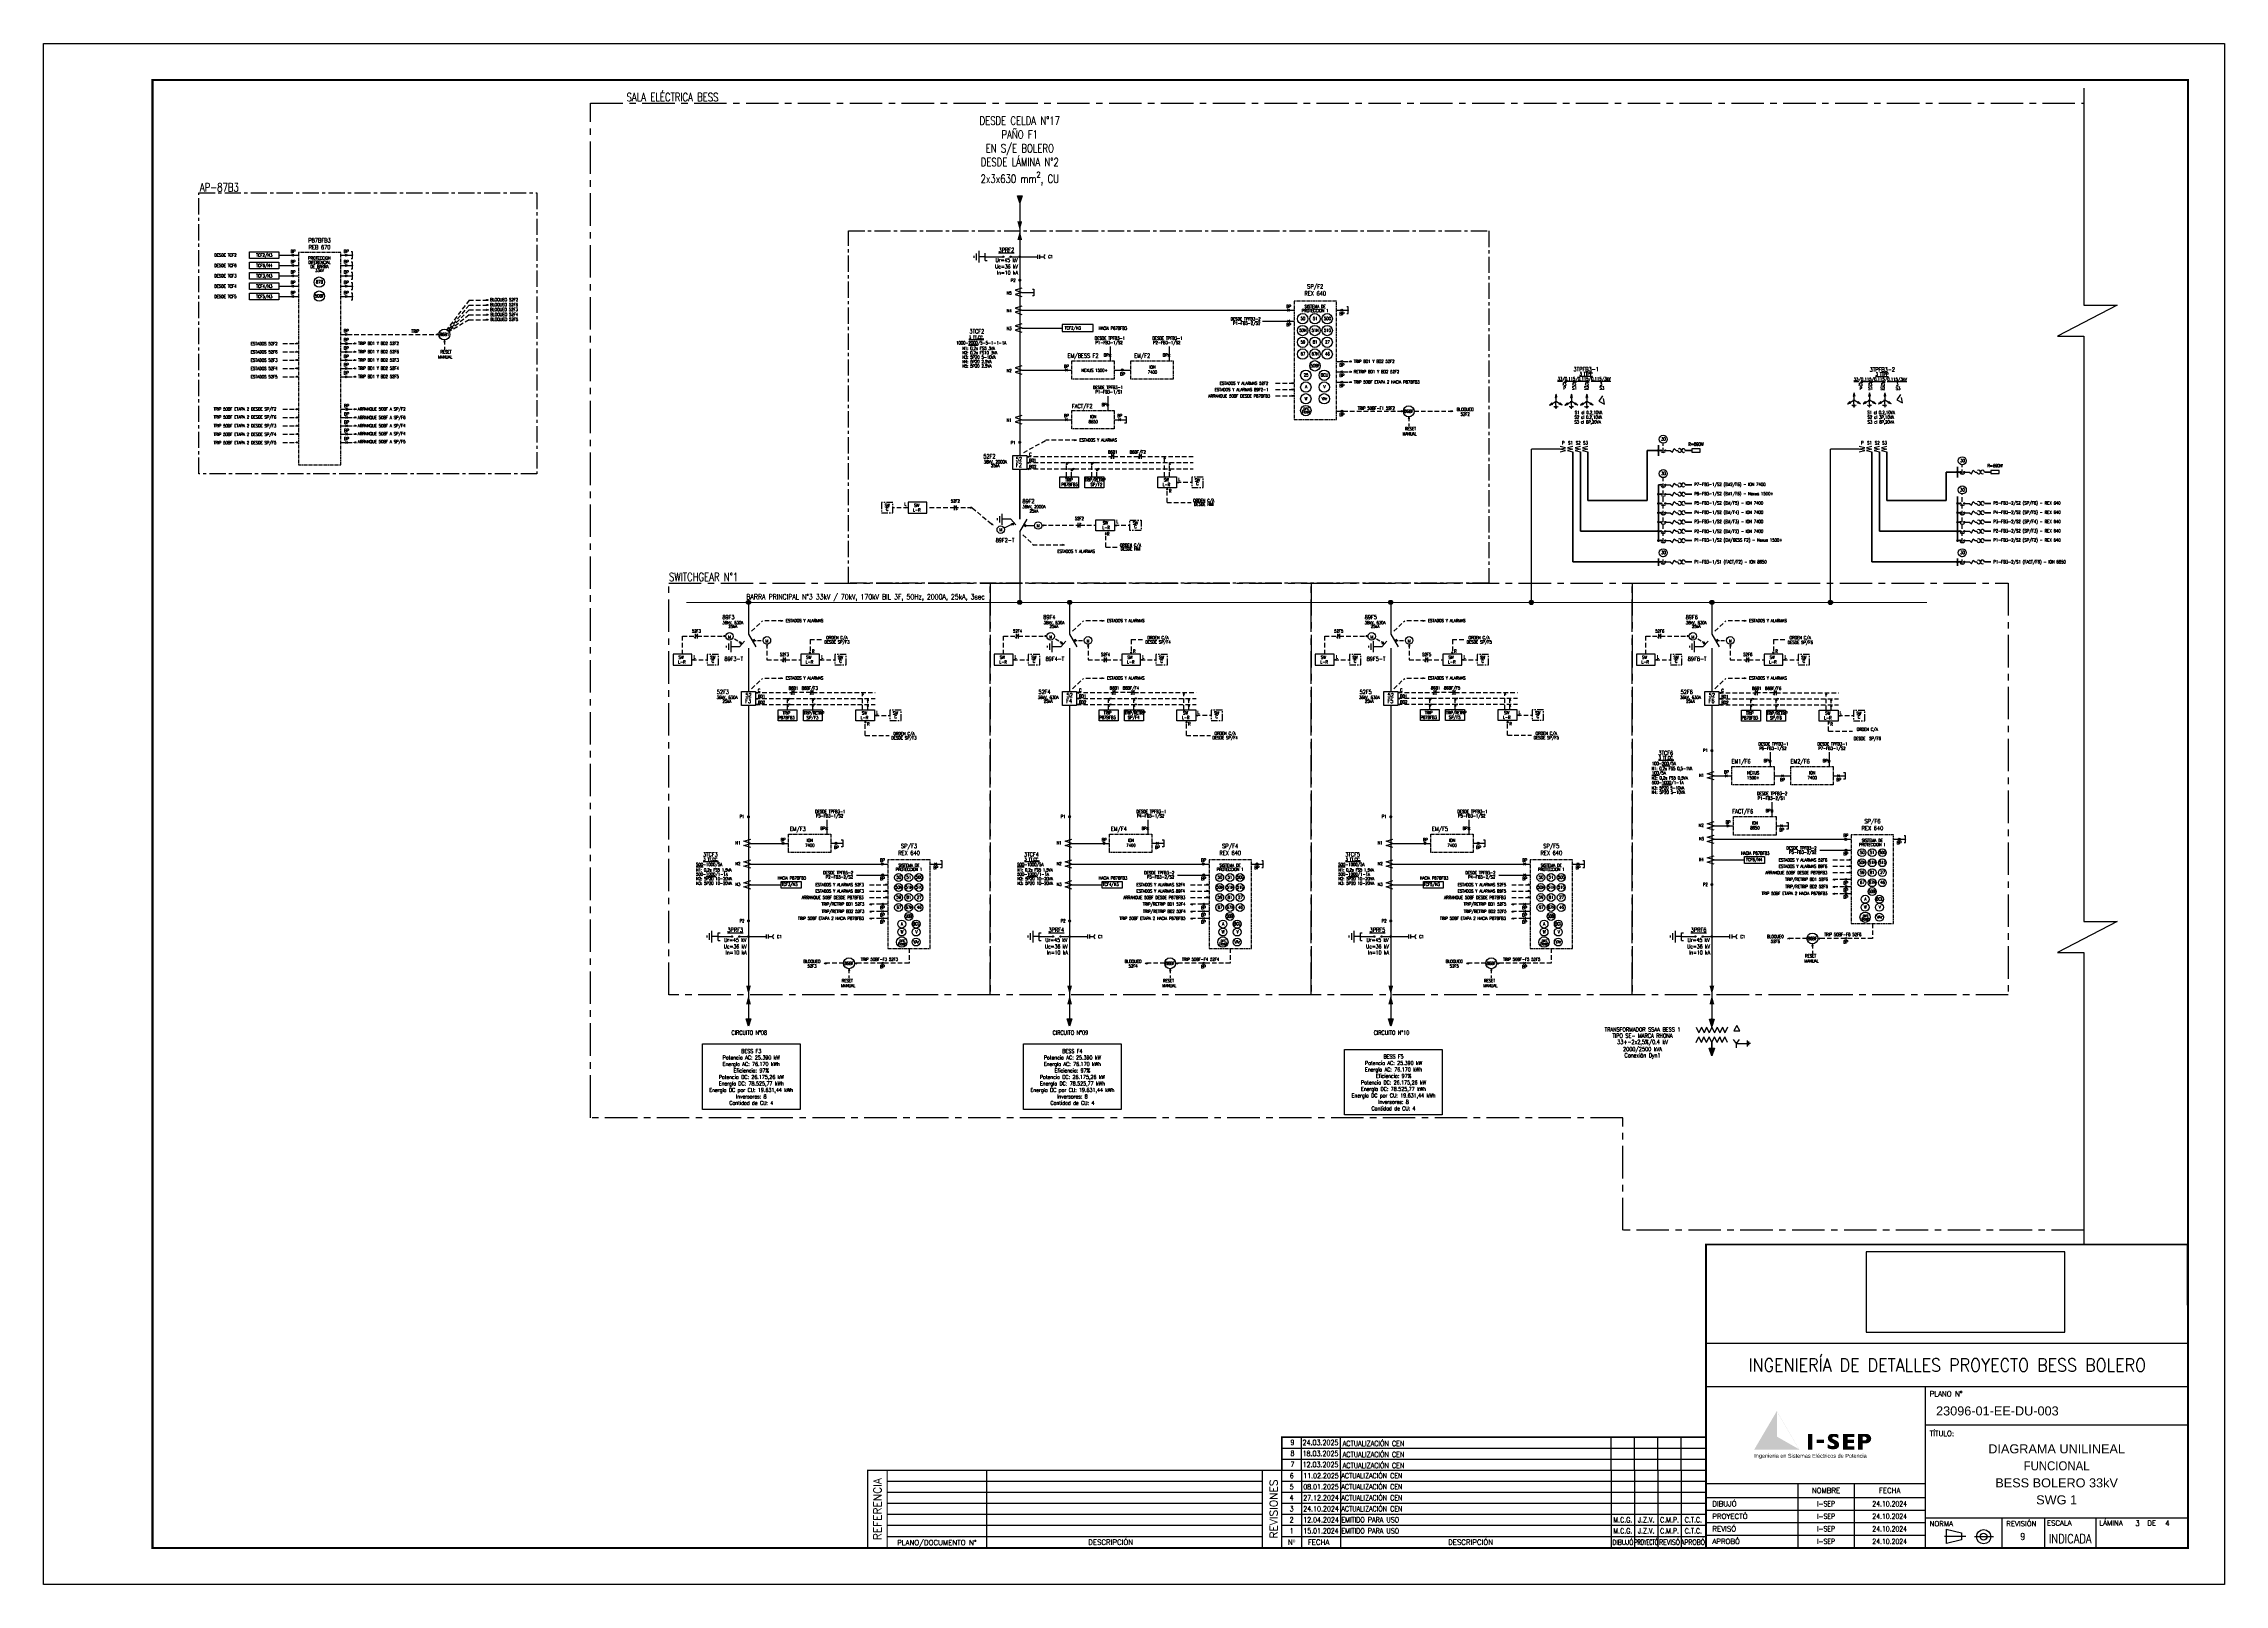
# Paper-space layout 'Lam.3' of a CAD drawing. Header units: millimetres. Extents: x -1 to 840, y 3 to 597.
# The model-space entities are those that its viewports show. They can reach past a viewport. Long polylines and large blocks are cut down to what shows.
import ezdxf
from ezdxf.enums import TextEntityAlignment as Align

# ---------------------------------------------------------------- set-up
doc = ezdxf.new("R2010")
doc.units = ezdxf.units.MM
for name, pattern in [('CENTER', [2, 1.25, -0.25, 0.25, -0.25]), ('HIDDEN', [0.375, 0.25, -0.125]), ('RAYITAS2', [2, 1.5, -0.5])]:
    doc.linetypes.add(name, pattern=pattern)
for name, color, linetype in [('06EJES', 1, 'CENTER'), ('07SEGMENTOS', 6, 'HIDDEN'), ('ACEP-E-CABLES', 200, 'Continuous'), ('ACEP-E-CONDUCTOR', 30, 'Continuous'), ('ACEP-E-DATOS', 3, 'Continuous'), ('ACEP-E-EJES', 1, 'CENTER'), ('ACEP-E-EQUIPOS', 7, 'Continuous'), ('ACEP-E-SEGMENTOS', 1, 'HIDDEN'), ('ACEP-E-SIMBOLOGIA', 6, 'Continuous'), ('ACEP-E-TEXTOS', 3, 'Continuous'), ('I-sep FORMATO', 7, 'Continuous'), ('I-sep TEXTOS', 3, 'Continuous'), ('SIMBOLOS', 6, 'Continuous'), ('TEXTOS', 7, 'Continuous')]:
    doc.layers.add(name, color=color, linetype=linetype)
doc.layers.add('CONDUCTOR', color=30, linetype='Continuous', lineweight=35)
doc.layers.add('VENT-0', color=130, linetype='Continuous', plot=False)
doc.layers.get('VENT-0').off()
doc.styles.add('eup', font='', dxfattribs={"height": 2})
doc.styles.add('ROMAND', font='romand')
doc.styles.add('ROMANS', font='romans.shx', dxfattribs={"width": 0.85})
doc.styles.add('Romans_0.85', font='romans.shx', dxfattribs={"width": 0.85})
doc.styles.add('SIMPLEX', font='simplex')
doc.styles.get("Standard").update_dxf_attribs({"font": 'arial.ttf'})
doc.styles.get('eup').set_extended_font_data('Euphemia')

# ---------------------------------------------------------------- blocks, each defined once
blk = doc.blocks.new('A$C4CCA5E0C')
h = blk.add_hatch(color=85)
h.dxf.hatch_style = 1
h.paths.add_polyline_path([(35.3, -3.3), (23.6, -23.2), (46.9, -23.2)])
h.paths.add_polyline_path([(35.2, -16.5), (23.8, -23), (35.2, -3.5)], flags=16)
h.paths.add_polyline_path([(35.3, -3.5), (46.7, -23), (35.3, -16.5)], flags=16)
h.paths.add_polyline_path([(35.3, -16.6), (46.6, -23.1), (23.9, -23.1)], flags=16)
at = {"true_color": 0x5d964a}
h = blk.add_hatch(color=85, dxfattribs=at)
h.dxf.hatch_style = 1
h.paths.add_polyline_path([(35.2, -3.5), (23.8, -23), (35.2, -16.5)])
at = {"true_color": 0x006b8f}
h = blk.add_hatch(color=144, dxfattribs=at)
h.dxf.hatch_style = 1
h.paths.add_polyline_path([(35.3, -16.6), (23.9, -23.1), (46.6, -23.1)])
h = blk.add_hatch(color=146)
h.dxf.hatch_style = 1
h.paths.add_polyline_path([(53.7, -15.1), (51.4, -15.1), (51.4, -23.2), (53.7, -23.2)])
h = blk.add_hatch(color=85)
h.dxf.hatch_style = 1
h.paths.add_polyline_path([(59.8, -18.1), (56, -18.1), (56, -19.8), (59.8, -19.8)])
h = blk.add_hatch(color=146)
h.dxf.hatch_style = 1
h.paths.add_polyline_path([(67.2, -15.7), (67.2, -15.6), (67.1, -15.6), (67, -15.5), (66.9, -15.5), (66.9, -15.5), (66.8, -15.4), (66.7, -15.4), (66.7, -15.4), (66.6, -15.3), (66.5, -15.3), (66.5, -15.3), (66.4, -15.3), (66.4, -15.3), (66.4, -15.2), (66.3, -15.2), (66.3, -15.2), (66.2, -15.2), (66.2, -15.2), (66.1, -15.2), (66.1, -15.2), (66.1, -15.2), (66, -15.1), (66, -15.1), (65.9, -15.1), (65.9, -15.1), (65.8, -15.1), (65.8, -15.1), (65.7, -15.1), (65.7, -15.1), (65.6, -15.1), (65.6, -15.1), (65.5, -15.1), (65.4, -15.1), (65.4, -15.1), (65.3, -15.1), (65.2, -15.1), (65.2, -15.1), (65.1, -15.1), (65, -15.1), (65, -15.1), (65, -15.1), (64.9, -15.1), (64.9, -15.1), (64.9, -15.1), (64.8, -15.1), (64.8, -15.1), (64.8, -15.1), (64.7, -15.1), (64.6, -15.1), (64.5, -15.1), (64.5, -15.1), (64.3, -15.1), (64.2, -15.1), (64.1, -15.1), (64, -15.1), (63.9, -15.1), (63.8, -15.1), (63.7, -15.1), (63.7, -15.1), (63.6, -15.1), (63.5, -15.1), (63.5, -15.1), (63.4, -15.2), (63.3, -15.2), (63.3, -15.2), (63.2, -15.2), (63.2, -15.2), (63.2, -15.2), (63.1, -15.2), (63.1, -15.3), (63, -15.3), (63, -15.3), (63, -15.3), (62.9, -15.3), (62.9, -15.3), (62.9, -15.4), (62.8, -15.4), (62.8, -15.4), (62.8, -15.4), (62.7, -15.4), (62.7, -15.4), (62.7, -15.5), (62.7, -15.5), (62.6, -15.5), (62.6, -15.5), (62.6, -15.5), (62.5, -15.6), (62.5, -15.6), (62.5, -15.6), (62.5, -15.6), (62.4, -15.6), (62.4, -15.7), (62.4, -15.7), (62.4, -15.7), (62.3, -15.7), (62.3, -15.8), (62.3, -15.8), (62.3, -15.8), (62.3, -15.9), (62.2, -15.9), (62.2, -15.9), (62.2, -15.9), (62.2, -16), (62.2, -16), (62.1, -16), (62.1, -16), (62.1, -16.1), (62.1, -16.1), (62.1, -16.1), (62.1, -16.1), (62, -16.2), (62, -16.2), (62, -16.2), (62, -16.2), (62, -16.3), (62, -16.3), (62, -16.3), (61.9, -16.3), (61.9, -16.4), (61.9, -16.4), (61.9, -16.4), (61.9, -16.5), (61.9, -16.5), (61.9, -16.5), (61.9, -16.6), (61.8, -16.6), (61.8, -16.6), (61.8, -16.7), (61.8, -16.7), (61.8, -16.7), (61.8, -16.8), (61.8, -16.8), (61.8, -16.8), (61.8, -16.9), (61.8, -16.9), (61.8, -16.9), (61.8, -16.9), (61.7, -17), (61.7, -17), (61.7, -17), (61.7, -17), (61.7, -17), (61.7, -17.1), (61.7, -17.1), (61.7, -17.2), (61.7, -17.2), (61.7, -17.3), (61.8, -17.4), (61.8, -17.4), (61.8, -17.5), (61.8, -17.6), (61.8, -17.6), (61.8, -17.7), (61.8, -17.8), (61.8, -17.8), (61.8, -17.9), (61.8, -17.9), (61.8, -17.9), (61.8, -18), (61.8, -18), (61.8, -18), (61.9, -18.1), (61.9, -18.1), (61.9, -18.1), (61.9, -18.2), (61.9, -18.2), (62, -18.3), (62, -18.3), (62, -18.3), (62, -18.4), (62.1, -18.4), (62.1, -18.5), (62.1, -18.5), (62.2, -18.6), (62.2, -18.6), (62.3, -18.7), (62.3, -18.7), (62.3, -18.8), (62.4, -18.8), (62.4, -18.8), (62.4, -18.9), (62.5, -18.9), (62.5, -18.9), (62.5, -19), (62.6, -19), (62.6, -19), (62.6, -19.1), (62.7, -19.1), (62.7, -19.1), (62.7, -19.2), (62.8, -19.2), (62.8, -19.2), (62.9, -19.2), (62.9, -19.3), (62.9, -19.3), (63, -19.3), (63, -19.3), (63, -19.4), (63.1, -19.4), (63.1, -19.4), (63.2, -19.4), (63.2, -19.5), (63.3, -19.5), (63.3, -19.5), (63.4, -19.5), (63.4, -19.6), (63.4, -19.6), (63.5, -19.6), (63.5, -19.6), (63.6, -19.6), (63.6, -19.6), (63.6, -19.6), (63.7, -19.7), (63.7, -19.7), (63.7, -19.7), (63.8, -19.7), (63.8, -19.7), (63.9, -19.8), (63.9, -19.8), (63.9, -19.8), (64, -19.8), (64, -19.8), (64.1, -19.9), (64.1, -19.9), (64.1, -19.9), (64.2, -19.9), (64.2, -19.9), (64.3, -20), (64.3, -20), (64.3, -20), (64.4, -20), (64.4, -20), (64.4, -20.1), (64.5, -20.1), (64.5, -20.1), (64.6, -20.1), (64.6, -20.2), (64.6, -20.2), (64.7, -20.2), (64.7, -20.2), (64.7, -20.2), (64.8, -20.3), (64.8, -20.3), (64.8, -20.3), (64.8, -20.3), (64.8, -20.3), (64.9, -20.4), (64.9, -20.4), (64.9, -20.4), (64.9, -20.4), (64.9, -20.4), (65, -20.5), (65, -20.5), (65, -20.5), (65, -20.5), (65, -20.5), (65, -20.5), (65, -20.6), (65.1, -20.6), (65.1, -20.6), (65.1, -20.7), (65.1, -20.7), (65.1, -20.8), (65.1, -20.8), (65.1, -20.8), (65.1, -20.9), (65.1, -20.9), (65.1, -20.9), (65.1, -21), (65.1, -21), (65.1, -21), (65.1, -21), (65.1, -21.1), (65.1, -21.1), (65.1, -21.1), (65, -21.2), (65, -21.2), (65, -21.2), (64.9, -21.3), (64.9, -21.3), (64.9, -21.3), (64.9, -21.3), (64.8, -21.3), (64.8, -21.3), (64.8, -21.3), (64.8, -21.3), (64.7, -21.3), (64.7, -21.3), (64.7, -21.4), (64.6, -21.4), (64.6, -21.4), (64.6, -21.4), (64.5, -21.4), (64.5, -21.4), (64.4, -21.4), (64.4, -21.4), (64.4, -21.4), (64.3, -21.4), (64.3, -21.4), (64.2, -21.4), (64.2, -21.4), (64.1, -21.4), (64.1, -21.4), (64, -21.4), (64, -21.4), (63.9, -21.4), (63.9, -21.4), (63.8, -21.4), (63.8, -21.4), (63.7, -21.4), (63.7, -21.4), (63.6, -21.4), (63.6, -21.4), (63.6, -21.4), (63.5, -21.3), (63.5, -21.3), (63.4, -21.3), (63.4, -21.3), (63.4, -21.3), (63.3, -21.3), (63.3, -21.3), (63.3, -21.3), (63.2, -21.3), (63.2, -21.3), (63.2, -21.2), (63.1, -21.2), (63.1, -21.2), (63.1, -21.2), (63, -21.2), (63, -21.2), (63, -21.2), (62.9, -21.2), (62.9, -21.1), (62.9, -21.1), (62.8, -21.1), (62.8, -21.1), (62.7, -21.1), (62.7, -21), (62.6, -21), (62.6, -21), (62.5, -21), (62.5, -20.9), (62.4, -20.9), (62.4, -20.9), (62.3, -20.9), (62.3, -20.9), (62.3, -20.8), (62.2, -20.8), (62.2, -20.8), (62.2, -20.8), (62.1, -20.7), (62.1, -20.7), (62, -20.7), (61.9, -20.6), (61.8, -20.6), (61.7, -20.5), (61.7, -22.5), (61.8, -22.5), (62, -22.6), (62.2, -22.7), (62.3, -22.7), (62.4, -22.8), (62.4, -22.8), (62.5, -22.8), (62.5, -22.8), (62.6, -22.8), (62.6, -22.8), (62.6, -22.9), (62.7, -22.9), (62.7, -22.9), (62.8, -22.9), (62.8, -22.9), (62.9, -22.9), (62.9, -22.9), (63, -22.9), (63, -22.9), (63.1, -23), (63.1, -23), (63.2, -23), (63.2, -23), (63.3, -23), (63.3, -23), (63.4, -23), (63.4, -23), (63.5, -23), (63.5, -23), (63.6, -23), (63.6, -23.1), (63.7, -23.1), (63.7, -23.1), (63.8, -23.1), (63.8, -23.1), (63.9, -23.1), (63.9, -23.1), (64, -23.1), (64, -23.1), (64.1, -23.1), (64.2, -23.1), (64.2, -23.1), (64.3, -23.1), (64.4, -23.1), (64.4, -23.1), (64.5, -23.1), (64.6, -23.1), (64.6, -23.1), (64.7, -23.1), (64.8, -23.1), (64.8, -23.1), (64.9, -23.1), (65, -23.1), (65, -23.1), (65.1, -23.1), (65.2, -23.1), (65.2, -23), (65.3, -23), (65.4, -23), (65.5, -23), (65.5, -23), (65.6, -23), (65.7, -23), (65.7, -23), (65.8, -22.9), (65.8, -22.9), (65.9, -22.9), (66, -22.9), (66, -22.9), (66.1, -22.9), (66.1, -22.8), (66.2, -22.8), (66.2, -22.8), (66.3, -22.8), (66.3, -22.8), (66.3, -22.7), (66.4, -22.7), (66.4, -22.7), (66.5, -22.7), (66.5, -22.6), (66.6, -22.6), (66.6, -22.6), (66.6, -22.5), (66.7, -22.5), (66.7, -22.5), (66.8, -22.4), (66.8, -22.4), (66.8, -22.4), (66.9, -22.3), (66.9, -22.3), (67, -22.3), (67, -22.2), (67, -22.2), (67.1, -22.2), (67.1, -22.1), (67.1, -22.1), (67.1, -22.1), (67.2, -22), (67.2, -22), (67.2, -21.9), (67.2, -21.9), (67.2, -19.6), (67.2, -19.6), (67.2, -19.5), (67.2, -19.5), (67.1, -19.5), (67.1, -19.4), (67.1, -19.4), (67, -19.3), (67, -19.3), (67, -19.3), (66.9, -19.2), (66.9, -19.2), (66.8, -19.1), (66.8, -19.1), (66.8, -19.1), (66.7, -19), (66.7, -19), (66.6, -19), (66.6, -18.9), (66.5, -18.9), (66.5, -18.8), (66.4, -18.8), (66.4, -18.8), (66.3, -18.7), (66.2, -18.7), (66.2, -18.7), (66.1, -18.6), (66, -18.6), (66, -18.5), (65.9, -18.5), (65.8, -18.5), (65.8, -18.4), (65.7, -18.4), (65.6, -18.4), (65.6, -18.3), (65.5, -18.3), (65.4, -18.3), (65.4, -18.2), (65.3, -18.2), (65.2, -18.2), (65.1, -18.1), (65, -18.1), (64.9, -18), (64.8, -18), (64.8, -17.9), (64.7, -17.9), (64.6, -17.8), (64.5, -17.8), (64.4, -17.8), (64.4, -17.7), (64.3, -17.7), (64.3, -17.6), (64.2, -17.6), (64.2, -17.6), (64.2, -17.5), (64.1, -17.5), (64.1, -17.5), (64.1, -17.4), (64.1, -17.4), (64.1, -17.4), (64.1, -17.4), (64.1, -17.4), (64, -17.3), (64, -17.3), (64, -17.2), (64, -17.2), (64, -17.2), (64.1, -17.1), (64.1, -17.1), (64.1, -17.1), (64.1, -17), (64.1, -17), (64.1, -17), (64.1, -17), (64.1, -17), (64.1, -16.9), (64.1, -16.9), (64.2, -16.9), (64.2, -16.9), (64.2, -16.8), (64.2, -16.8), (64.2, -16.8), (64.3, -16.8), (64.3, -16.8), (64.3, -16.7), (64.4, -16.7), (64.4, -16.7), (64.4, -16.7), (64.5, -16.7), (64.5, -16.7), (64.5, -16.7), (64.6, -16.6), (64.6, -16.6), (64.6, -16.6), (64.7, -16.6), (64.7, -16.6), (64.8, -16.6), (64.8, -16.6), (64.9, -16.6), (64.9, -16.6), (65, -16.6), (65.1, -16.6), (65.1, -16.6), (65.2, -16.6), (65.3, -16.6), (65.3, -16.7), (65.4, -16.7), (65.5, -16.7), (65.5, -16.7), (65.6, -16.7), (65.6, -16.7), (65.7, -16.7), (65.8, -16.7), (65.8, -16.8), (65.9, -16.8), (65.9, -16.8), (66, -16.8), (66.1, -16.8), (66.1, -16.9), (66.2, -16.9), (66.3, -16.9), (66.4, -17), (66.5, -17), (66.6, -17.1), (66.7, -17.2), (66.9, -17.3), (67.1, -17.4), (67.2, -17.5)])
h.paths.add_polyline_path([(67.5, -20.5), (67.5, -20.4), (67.5, -20.4), (67.5, -20.4), (67.5, -20.3), (67.5, -20.3), (67.5, -20.2), (67.5, -20.2), (67.5, -20.2), (67.5, -20.1), (67.5, -20.1), (67.5, -20.1), (67.5, -20.1), (67.5, -20), (67.4, -20), (67.4, -20), (67.4, -19.9), (67.4, -19.9), (67.4, -19.9), (67.4, -19.8), (67.4, -19.8), (67.4, -19.8), (67.3, -19.7), (67.3, -19.7), (67.3, -19.7), (67.3, -19.6), (67.2, -19.6), (67.2, -19.6), (67.2, -21.9), (67.3, -21.9), (67.3, -21.9), (67.3, -21.8), (67.3, -21.8), (67.4, -21.8), (67.4, -21.7), (67.4, -21.7), (67.4, -21.6), (67.4, -21.6), (67.5, -21.6), (67.5, -21.5), (67.5, -21.5), (67.5, -21.5), (67.5, -21.4), (67.5, -21.4), (67.5, -21.3), (67.5, -21.3), (67.5, -21.3), (67.5, -21.2), (67.5, -21.2), (67.5, -21.1), (67.5, -21.1), (67.5, -21), (67.5, -21), (67.5, -20.9), (67.5, -20.9), (67.5, -20.8), (67.5, -20.8), (67.5, -20.7), (67.5, -20.7), (67.5, -20.7), (67.5, -20.6), (67.5, -20.6), (67.5, -20.5), (67.5, -20.5)])
h = blk.add_hatch(color=146)
h.dxf.hatch_style = 1
h.paths.add_polyline_path([(75.4, -15.1), (69.6, -15.1), (69.6, -23.2), (75.5, -23.2), (75.5, -21.6), (71.9, -21.6), (71.9, -19.8), (75.3, -19.8), (75.3, -18.1), (71.9, -18.1), (71.9, -16.7), (75.4, -16.7)])
h = blk.add_hatch(color=146)
h.dxf.hatch_style = 1
h.paths.add_polyline_path([(79.8, -15.1), (77.4, -15.1), (77.4, -23.2), (79.8, -23.2)])
h = blk.add_hatch(color=146)
h.dxf.hatch_style = 1
h.paths.add_polyline_path([(81.7, -15.1), (79.8, -15.1), (79.8, -16.6), (80.9, -16.6, -0.406359), (81.8, -17.6, -0.406359), (80.9, -18.5), (79.8, -18.5), (79.8, -20), (81.7, -20, 0.392606), (84.2, -17.6, 0.392606)])
at = {"color": 146, "style": 'eup', "width": 1.04}
blk.add_text('Ingeniería en Sistemas Eléctricos de Potencia', height=2.053, dxfattribs=at).set_placement((23.6, -27.5))
blk = doc.blocks.new('Formato A1')
blk.add_lwpolyline([(-138.16, 97.23), (-61.56, 97.23), (-61.56, 128.23), (-138.16, 128.23)], close=True)
at = {"layer": 'I-sep FORMATO'}
for p, q in [((-14, 92.88), (-199.73, 92.88)), ((-14, 76.2), (-199.73, 76.2)), ((-115.4, 76.2), (-115.4, 14)), ((-115.4, 61.46), (-14, 61.46)), ((-199.9, 38.92), (-115.4, 38.95)), ((-164.49, 38.94), (-164.49, 14)), ((-142.76, 38.94), (-142.76, 14)), ((-199.9, 33.49), (-115.4, 33.49)), ((-199.9, 28.66), (-115.4, 28.66)), ((-115.4, 25.6), (-14, 25.6)), ((-85.84, 25.6), (-85.84, 14)), ((-69.42, 25.6), (-69.42, 14)), ((-49.51, 25.6), (-49.51, 14)), ((-199.9, 23.83), (-115.4, 23.83)), ((-199.9, 19), (-115.4, 19))]:
    blk.add_line(p, q, dxfattribs=at)
at = {"layer": 'I-sep FORMATO', "color": 7}
for p, q in [((-477.36, 44), (-477.36, 13.99)), ((-355.89, 44.01), (-355.89, 14)), ((-340.86, 44), (-340.86, 13.99)), ((-236.48, 43.99), (-236.48, 13.99)), ((-227.48, 44), (-227.48, 13.99)), ((-218.47, 44), (-218.47, 13.99)), ((-209.47, 44), (-209.47, 13.99)), ((-515.69, 39.76), (-370.98, 39.76)), ((-515.69, 35.51), (-370.98, 35.51)), ((-363.51, 39.76), (-199.9, 39.76)), ((-363.51, 35.51), (-199.9, 35.51)), ((-515.69, 31.26), (-370.98, 31.26)), ((-515.69, 27.01), (-370.98, 27.01)), ((-363.51, 31.26), (-199.9, 31.26)), ((-363.51, 27.01), (-200.08, 27.01)), ((-515.69, 22.76), (-370.98, 22.76)), ((-515.69, 18.5), (-370.98, 18.5)), ((-363.51, 22.76), (-200.08, 22.76)), ((-363.51, 18.5), (-200.08, 18.5)), ((-99.68, 18.39), (-107.88, 18.39)), ((-107.23, 21.27), (-107.23, 15.79)), ((-107.23, 21.26), (-101.42, 19.84)), ((-101.41, 17.21), (-107.22, 15.77)), ((-101.42, 19.83), (-101.42, 17.21)), ((-96.38, 18.39), (-88.99, 18.39))]:
    blk.add_line(p, q, dxfattribs=at)
at = {"layer": 'I-sep FORMATO', "color": 7, "linetype": 'Continuous'}
blk.add_lwpolyline([(0, 594), (0, 0), (-841, 0), (-841, 594), (0, 594)], dxfattribs=at)
at = {"layer": 'I-sep FORMATO', "const_width": 0.792}
blk.add_lwpolyline([(-799, 14), (-799, 580), (-14, 580), (-14, 14)], close=True, dxfattribs=at)
at = {"layer": 'I-sep FORMATO', "const_width": 0.689}
blk.add_lwpolyline([(-14.17, 131.06), (-14, 14), (-199.9, 14), (-199.9, 121.21), (-199.9, 131.06), (-14.17, 131.06)], dxfattribs=at)
at = {"layer": 'I-sep FORMATO', "color": 7, "const_width": 0.495}
blk.add_lwpolyline([(-523.16, 44), (-199.9, 44), (-199.9, 14), (-523.16, 14)], close=True, dxfattribs=at)
for points in [[(-515.69, 44.01), (-515.69, 14)], [(-370.98, 44), (-370.98, 13.99)], [(-363.51, 44), (-363.51, 13.99)]]:
    blk.add_lwpolyline(points, dxfattribs=at)
at = {"layer": 'I-sep FORMATO', "color": 7}
for centre, radius in [((-92.84, 18.36), 2.75), ((-92.86, 18.41), 1.31)]:
    blk.add_circle(centre, radius, dxfattribs=at)
at = {"layer": 'I-sep FORMATO', "xscale": 0.7444895107179539, "yscale": 0.7444895107179539, "zscale": 0.7444895107179539}
blk.add_blockref('A$C4CCA5E0C', (-198.87, 69.26), dxfattribs=at)
at = {"layer": 'I-sep FORMATO', "style": 'ROMAND', "width": 0.9}
blk.add_text('INGENIERÍA DE DETALLES PROYECTO BESS BOLERO', height=5, dxfattribs=at).set_placement((-106.86, 84.54), align=Align.MIDDLE_CENTER)
at = {"layer": 'I-sep FORMATO', "style": 'SIMPLEX'}
for s, p in [('PLANO N°', (-113.62, 72.46)), ('TÍTULO:', (-113.62, 57.17)), ('LÁMINA ', (-48.2, 22.65)), ('NORMA', (-113.67, 22.41)), ('REVISIÓN', (-84.11, 22.41)), ('ESCALA', (-68.44, 22.65)), ('DE', (-29.72, 22.65))]:
    blk.add_text(s, height=1.965, dxfattribs=at).set_placement(p)
at = {"layer": 'I-sep FORMATO', "color": 7, "style": 'ROMANS'}
for s, p in [('REFERENCIA', (-519.43, 29)), ('REVISIONES', (-366.64, 29))]:
    blk.add_text(s, height=3.001, rotation=90, dxfattribs=at).set_placement(p, align=Align.MIDDLE_CENTER)
for s, p in [('NOMBRE', (-153.63, 36.21)), ('FECHA', (-129.08, 36.21))]:
    blk.add_text(s, height=1.98, dxfattribs=at).set_placement(p, align=Align.MIDDLE)
for s, p in [('DIBUJÓ', (-197.46, 30.07)), ('PROYECTÓ', (-197.46, 25.24)), ('APROBÓ', (-197.46, 15.58)), ('REVISÓ', (-197.46, 20.41))]:
    blk.add_text(s, height=1.98, dxfattribs=at).set_placement(p)
for s, height, p in [('PLANO/DOCUMENTO N°', 1.9805, (-496.52, 16.1)), ('DESCRIPCIÓN', 1.9805, (-429.5, 16.26)), ('Nº', 1.98, (-359.7, 16.25)), ('FECHA', 1.98, (-349.31, 16.25)), ('DESCRIPCIÓN', 1.9805, (-290.7, 16.25))]:
    blk.add_text(s, height=height, dxfattribs=at).set_placement(p, align=Align.MIDDLE_CENTER)
for s, width, p in [('DIBUJÓ', 0.75, (-231.98, 16.24)), ('PROYECTÓ', 0.55, (-222.97, 16.25)), ('REVISÓ', 0.75, (-213.97, 16.25)), ('APROBÓ', 0.75, (-204.97, 16.25))]:
    blk.add_text(s, height=1.98, dxfattribs=dict(at, width=width)).set_placement(p, align=Align.MIDDLE_CENTER)
at = {"layer": 'I-sep FORMATO', "style": 'ROMANS'}
for tag, p, height, width in [('PLANO', (-111.19, 65.12), 3.5, 0.85), ('LAMINA_ACTUAL', (-34.31, 22.51), 2.1, 0.8), ('LAMINA_SIGUIENTE', (-22.77, 22.51), 2.1, 0.8)]:
    blk.add_attdef(tag, p, '', height=height, dxfattribs=dict(at, width=width))
at = {"layer": 'I-sep FORMATO'}
for tag, p in [('TITULO1', (-64.7, 50.51)), ('TITULO2', (-64.7, 43.95)), ('TITULO3', (-64.7, 37.39)), ('TITULO4', (-64.7, 30.84))]:
    blk.add_attdef(tag, text='', height=3.5, dxfattribs=at).set_placement(p, align=Align.CENTER)
at = {"layer": 'I-sep FORMATO', "color": 7, "style": 'ROMANS'}
for tag, width, p in [('NÚMERO_PLANO_6', 0.85, (-496.52, 41.88)), ('NUM_REV-6', 0.85, (-359.7, 41.88)), ('FECH-REV-6', 0.85, (-348.38, 41.88)), ('DIB_6', 0.85, (-231.98, 41.88)), ('PROY_6', 0.85, (-222.97, 41.88)), ('REV_6', 0.85, (-213.97, 41.88)), ('APB_6', 0.85, (-204.77, 41.88)), ('NÚMERO_PLANO_5', 0.85, (-496.52, 37.63)), ('NÚMERO_PLANO_4', 0.85, (-496.52, 33.38)), ('NUM_REV-5', 0.85, (-359.7, 37.63)), ('NUM_REV-4', 0.85, (-359.7, 33.38)), ('FECH-REV-5', 0.85, (-348.38, 37.63)), ('FECH-REV-4', 0.85, (-348.38, 33.38)), ('DIB_5', 0.85, (-231.98, 37.63)), ('DIB_4', 0.85, (-231.98, 33.38)), ('PROY_5', 0.85, (-222.97, 37.63)), ('PROY_4', 0.85, (-222.97, 33.38)), ('REV_5', 0.85, (-213.97, 37.63)), ('REV_4', 0.85, (-213.97, 33.38)), ('APB_5', 0.85, (-204.77, 37.63)), ('APB_4', 0.85, (-204.77, 33.38)), ('NÚMERO_PLANO_3', 0.85, (-496.52, 29.13)), ('NÚMERO_PLANO_2', 0.85, (-496.52, 24.88)), ('NUM_REV-3', 0.85, (-359.7, 29.13)), ('NUM_REV-2', 0.85, (-359.7, 24.88)), ('FECH-REV-3', 0.85, (-348.38, 29.13)), ('FECH-REV-2', 0.85, (-348.38, 24.88)), ('DIB_3', 0.85, (-231.98, 29.12)), ('DIB_2', 0.85, (-231.98, 24.87)), ('PROY_3', 0.85, (-222.97, 29.13)), ('PROY_2', 0.85, (-222.97, 24.88)), ('REV_3', 0.85, (-213.97, 29.13)), ('REV_2', 0.85, (-213.97, 24.88)), ('APB_3', 0.85, (-204.77, 29.13)), ('APB_2', 0.85, (-204.77, 24.88)), ('ATRIB_09', 0.75, (-153.63, 31.07)), ('ATRIB_11', 0.75, (-153.63, 26.24)), ('ATRIB_10', 0.75, (-129.08, 31.07)), ('ATRIB_12', 0.75, (-129.08, 26.24)), ('NÚMERO_PLANO_1', 0.85, (-496.52, 20.63)), ('NUM_REV-1', 0.85, (-359.7, 20.63)), ('FECH-REV-1', 0.85, (-348.38, 20.63)), ('DIB_1', 0.85, (-231.98, 20.62)), ('PROY_1', 0.85, (-222.97, 20.63)), ('REV_1', 0.85, (-213.97, 20.63)), ('APB_1', 0.85, (-204.77, 20.63)), ('ATRIB_13', 0.75, (-153.63, 21.41)), ('ATRIB_17', 0.75, (-153.63, 16.58)), ('ATRIB_14', 0.75, (-129.08, 21.41)), ('ATRIB_18', 0.75, (-129.08, 16.58))]:
    blk.add_attdef(tag, text='', height=1.98, dxfattribs=dict(at, width=width)).set_placement(p, align=Align.MIDDLE)
at = {"layer": 'I-sep FORMATO', "color": 7, "style": 'ROMANS', "width": 0.85}
for tag, p in [('DESCRIPCIÓN_6', (-476.09, 41.88)), ('DESC-REV-6', (-340.52, 41.88)), ('DESCRIPCIÓN_5', (-476.09, 37.63)), ('DESCRIPCIÓN_4', (-476.09, 33.38)), ('DESC-REV-5', (-340.52, 37.63)), ('DESC-REV-4', (-340.52, 33.38)), ('DESCRIPCIÓN_3', (-476.09, 29.13)), ('DESCRIPCIÓN_2', (-476.09, 24.88)), ('DESC-REV-3', (-340.52, 29.13)), ('DESC-REV-2', (-340.52, 24.88)), ('DESCRIPCIÓN_1', (-476.09, 20.63)), ('DESC-REV-1', (-340.52, 20.63))]:
    blk.add_attdef(tag, text='', height=1.98, dxfattribs=at).set_placement(p, align=Align.MIDDLE_LEFT)
at = {"layer": 'I-sep FORMATO', "style": 'ROMANS', "width": 0.8}
blk.add_attdef('ESCALA', text='', height=3.5, dxfattribs=at).set_placement((-59.46, 15.86), align=Align.CENTER)
blk = doc.blocks.new('A$C74fe1848')
at = {"layer": 'I-sep FORMATO'}
for p, q in [((0, 8.48), (163.61, 8.48)), ((7.61, 0.01), (7.61, 12.74)), ((22.65, 0), (22.65, 12.74)), ((127.03, -0.01), (127.03, 12.74)), ((136.03, -0.01), (136.03, 12.74)), ((145.03, -0.01), (145.03, 12.74)), ((154.04, -0.01), (154.04, 12.74)), ((0, 4.25), (163.61, 4.25))]:
    blk.add_line(p, q, dxfattribs=at)
at = {"layer": 'I-sep FORMATO', "const_width": 0.6}
blk.add_lwpolyline([(0, 0), (0, 12.74), (163.61, 12.74)], dxfattribs=at)
at = {"layer": 'ACEP-E-TEXTOS', "color": 7, "style": 'ROMANS', "width": 0.85}
for s, p in [('9', (4.11, 9.75)), ('24.03.2025', (14.92, 9.67)), ('ACTUALIZACIÓN CEN', (35.39, 9.33)), ('8', (4.11, 5.52)), ('7', (4.11, 1.27)), ('18.03.2025', (14.92, 5.44)), ('12.03.2025', (14.92, 1.19)), ('ACTUALIZACIÓN CEN', (35.39, 5.1)), ('ACTUALIZACIÓN CEN', (35.39, 0.85))]:
    blk.add_text(s, height=2, dxfattribs=at).set_placement(p, align=Align.CENTER)
blk = doc.blocks.new('Flecha')
blk.add_hatch(color=256).paths.add_polyline_path([(0, 1.7), (-0.4, 0), (0.4, 0)])
for p, q in [((0, 1.7), (-0.4, 0)), ((-0.4, 0), (0.4, 0)), ((0, 1.7), (0.4, 0))]:
    blk.add_line(p, q)
blk = doc.blocks.new('DIAG-01')
for p, q in [((0, 0), (0, -2.6)), ((-3.5, -2.6), (3.5, -2.6)), ((-2, -4.1), (2, -4.1)), ((-0.6, -5.6), (0.6, -5.6))]:
    blk.add_line(p, q)
blk = doc.blocks.new('gen004')
blk.add_hatch(color=256).paths.add_polyline_path([(0, 1.16), (-0.38, 0), (0.38, 0)])
blk.add_lwpolyline([(0, 1.16), (-0.38, 0), (0.38, 0)], close=True)
blk = doc.blocks.new('diag-27')
blk.add_lwpolyline([(4.8, 3), (-4.8, 0), (4.8, -3), (-4.8, -6), (4.8, -9)])
blk = doc.blocks.new('DIAG-16')
blk.add_lwpolyline([(-1.8, -4), (0, -4), (0, 4), (-1.8, 4)])
at = {"const_width": 0.75}
blk.add_lwpolyline([(-0.4, 0, 1), (0.4, 0, 1)], format="xyb", close=True, dxfattribs=at)
blk = doc.blocks.new('TRAFO1')
for p, q in [((1799, 47.32), (1800.19, 49.87)), ((1799.03, 54.35), (1800.22, 51.8)), ((1801.38, 47.32), (1800.19, 49.87)), ((1801.41, 54.35), (1800.22, 51.8)), ((1801.38, 47.32), (1802.58, 49.87)), ((1801.41, 54.35), (1802.6, 51.8)), ((1803.77, 47.32), (1802.58, 49.87)), ((1803.79, 54.35), (1802.6, 51.8)), ((1803.77, 47.32), (1804.96, 49.87)), ((1803.79, 54.35), (1804.98, 51.8)), ((1806.15, 47.32), (1804.96, 49.87)), ((1806.17, 54.35), (1804.98, 51.8)), ((1806.15, 47.32), (1807.34, 49.87)), ((1806.17, 54.35), (1806.17, 58.29)), ((1806.17, 54.35), (1807.36, 51.8)), ((1808.53, 47.32), (1807.34, 49.87)), ((1808.55, 54.35), (1807.36, 51.8)), ((1808.53, 47.32), (1809.72, 49.87)), ((1808.55, 54.35), (1809.74, 51.8)), ((1810.91, 47.32), (1809.72, 49.87)), ((1810.93, 54.35), (1809.74, 51.8)), ((1810.91, 47.32), (1812.1, 49.87)), ((1810.93, 54.35), (1812.12, 51.8)), ((1813.29, 47.32), (1812.1, 49.87)), ((1813.32, 54.35), (1812.12, 51.8)), ((1806.15, 43.38), (1806.15, 47.32))]:
    blk.add_line(p, q)
blk = doc.blocks.new('A$C6181173A')
h = blk.add_hatch(color=256)
h.dxf.hatch_style = 1
h.paths.add_polyline_path([(0.3, 0.3), (0, 0.3, 0.414214), (0.3, 0)])
h.paths.add_polyline_path([(0.3, 0.6, 0.414214), (0, 0.3), (0.3, 0.3)])
h.paths.add_polyline_path([(0.3, 0.6), (0.3, 0.3), (0.6, 0.3, 0.414214)])
h.paths.add_polyline_path([(0.6, 0.3), (0.3, 0.3), (0.3, 0, 0.414214)])
blk.add_circle((0.3, 0.3), 0.308)

msp = doc.modelspace()

# ---------------------------------------------------------------- hatches: boundary and pattern name
at = {"layer": 'ACEP-E-CABLES'}
h = msp.add_hatch(color=256, dxfattribs=at)
h.dxf.hatch_style = 1
h.paths.add_polyline_path([(233.49, -778.19, 1), (235.07, -778.19, 1)])
h = msp.add_hatch(color=256, dxfattribs=at)
h.dxf.hatch_style = 1
h.paths.add_polyline_path([(233.49, -778.19, 1), (235.07, -778.19, 1)])
h = msp.add_hatch(color=256, dxfattribs=at)
h.dxf.hatch_style = 1
h.paths.add_polyline_path([(338.1, -778.19, 1), (339.68, -778.19, 1)])
h = msp.add_hatch(color=256, dxfattribs=at)
h.dxf.hatch_style = 1
h.paths.add_polyline_path([(338.1, -778.19, 1), (339.68, -778.19, 1)])
h = msp.add_hatch(color=256, dxfattribs=at)
h.dxf.hatch_style = 1
h.paths.add_polyline_path([(357.33, -778.19, 1), (358.91, -778.19, 1)])
h = msp.add_hatch(color=256, dxfattribs=at)
h.dxf.hatch_style = 1
h.paths.add_polyline_path([(357.33, -778.19, 1), (358.91, -778.19, 1)])
h = msp.add_hatch(color=256, dxfattribs=at)
h.dxf.hatch_style = 1
h.paths.add_polyline_path([(481.17, -778.19, 1), (482.76, -778.19, 1)])
h = msp.add_hatch(color=256, dxfattribs=at)
h.dxf.hatch_style = 1
h.paths.add_polyline_path([(481.17, -778.19, 1), (482.76, -778.19, 1)])
h = msp.add_hatch(color=256, dxfattribs=at)
h.dxf.hatch_style = 1
h.paths.add_polyline_path([(535.39, -778.19, 1), (536.98, -778.19, 1)])
h = msp.add_hatch(color=256, dxfattribs=at)
h.dxf.hatch_style = 1
h.paths.add_polyline_path([(535.39, -778.19, 1), (536.98, -778.19, 1)])
h = msp.add_hatch(color=256, dxfattribs=at)
h.dxf.hatch_style = 1
h.paths.add_polyline_path([(605.01, -778.19, 1), (606.6, -778.19, 1)])
h = msp.add_hatch(color=256, dxfattribs=at)
h.dxf.hatch_style = 1
h.paths.add_polyline_path([(605.01, -778.19, 1), (606.6, -778.19, 1)])
h = msp.add_hatch(color=256, dxfattribs=at)
h.dxf.hatch_style = 1
h.paths.add_polyline_path([(650.72, -778.19, 1), (652.32, -778.19, 1)])
h = msp.add_hatch(color=256, dxfattribs=at)
h.dxf.hatch_style = 1
h.paths.add_polyline_path([(650.72, -778.19, 1), (652.32, -778.19, 1)])
at = {"layer": 'ACEP-E-EQUIPOS'}
for points in [[(339.81, -631.32), (337.97, -631.32), (338.89, -634.8)], [(339.81, -638.48), (337.97, -638.48), (338.89, -635)], [(235.2, -925.93), (233.36, -925.93), (234.28, -929.41)], [(235.2, -933.09), (233.36, -933.09), (234.28, -929.61)], [(235.2, -933.09), (233.36, -933.09), (234.28, -929.61)], [(235.2, -933.09), (233.36, -933.09), (234.28, -929.61)], [(359.04, -925.93), (357.2, -925.93), (358.12, -929.41)], [(359.04, -933.09), (357.2, -933.09), (358.12, -929.61)], [(482.88, -925.93), (481.04, -925.93), (481.96, -929.41)], [(482.89, -933.09), (481.04, -933.09), (481.96, -929.61)], [(606.73, -933.12), (604.87, -933.12), (605.8, -929.61)], [(606.73, -925.93), (604.88, -925.93), (605.8, -929.41)]]:
    msp.add_hatch(color=256, dxfattribs=at).paths.add_polyline_path(points)

# ---------------------------------------------------------------- linework, layer by layer
for points in [[(598.06, -719), (598.06, -720.21), (601.28, -720.21), (601.28, -719)], [(713.4, -727.32), (713.4, -728.53), (716.62, -728.53), (716.62, -727.32)]]:
    msp.add_lwpolyline(points, close=True)
at = {"layer": '06EJES', "ltscale": 2}
for points in [[(289.93, -739.69), (285.55, -739.69), (285.55, -743.68), (289.93, -743.68)], [(381.33, -746.43), (385.71, -746.43), (385.71, -750.42), (381.33, -750.42)]]:
    msp.add_lwpolyline(points, close=True, dxfattribs=at)
at = {"layer": '07SEGMENTOS', "color": 1, "linetype": 'HIDDEN', "ltscale": 7}
for p, q in [((587.03, -720.39), (587.03, -716.81)), ((587.04, -755.12), (587.04, -730.08)), ((702.37, -728.71), (702.37, -725.13)), ((702.38, -755.12), (702.38, -736.35)), ((295.83, -741.69), (289.93, -741.69)), ((313.74, -741.69), (303.1, -741.69)), ((320.54, -741.69), (314.56, -741.69)), ((320.54, -741.69), (328.66, -748.46)), ((347.4, -748.42), (361.37, -748.42)), ((362.18, -748.42), (368.16, -748.42)), ((375.43, -748.42), (381.33, -748.42)), ((340.02, -752.09), (344.29, -756.07)), ((356.13, -756.07), (344.29, -756.07)), ((372.07, -756.83), (372.07, -751.19)), ((372.07, -756.83), (376.69, -756.83)), ((587.03, -763.38), (587.03, -760.58)), ((702.37, -763.38), (702.37, -760.58))]:
    msp.add_line(p, q, dxfattribs=at)
at = {"layer": 'ACEP-E-CABLES'}
for p, q in [((338.89, -624.15), (338.89, -721.55)), ((325.69, -644.92), (332.26, -644.92)), ((335.62, -644.92), (339.11, -644.92)), ((338.89, -644.92), (345.87, -644.92)), ((346.66, -644.92), (348.18, -644.91)), ((547.31, -719.09), (536.18, -719.09)), ((536.18, -778.19), (536.18, -719.09)), ((662.65, -719.09), (651.52, -719.09)), ((651.52, -778.19), (651.52, -719.09)), ((338.89, -746.12), (338.89, -726.94)), ((338.89, -726.94), (338.89, -746.12)), ((338.89, -726.94), (338.89, -745.79)), ((338.89, -750.99), (338.89, -778.19)), ((234.28, -778.19), (234.28, -790.39)), ((358.12, -778.19), (358.12, -790.39)), ((481.96, -778.19), (481.96, -790.39)), ((605.8, -778.19), (605.8, -790.39)), ((234.28, -795.78), (234.28, -812.54)), ((358.12, -795.78), (358.12, -812.54)), ((481.96, -795.78), (481.96, -812.54)), ((605.8, -795.78), (605.8, -812.54)), ((605.8, -807.95), (605.8, -812.54)), ((234.28, -817.93), (234.28, -938.78)), ((358.12, -817.93), (358.12, -938.78)), ((481.96, -817.93), (481.96, -938.78)), ((605.8, -817.93), (605.8, -929.53)), ((605.8, -817.93), (605.8, -938.85)), ((222.68, -907.03), (227.65, -907.03)), ((231.01, -907.03), (234.5, -907.03)), ((234.28, -907.03), (241.26, -907.03)), ((242.05, -907.02), (243.57, -907.02)), ((346.52, -907.03), (351.49, -907.03)), ((354.85, -907.03), (358.34, -907.03)), ((358.12, -907.03), (365.1, -907.03)), ((365.89, -907.02), (367.41, -907.02)), ((470.36, -907.03), (475.33, -907.03)), ((478.69, -907.03), (482.18, -907.03)), ((481.96, -907.03), (488.94, -907.03)), ((489.74, -907.02), (491.25, -907.02)), ((594.21, -907.03), (599.17, -907.03)), ((602.53, -907.03), (606.02, -907.03)), ((605.81, -907.03), (612.78, -907.03)), ((613.58, -907.02), (615.09, -907.02))]:
    msp.add_line(p, q, dxfattribs=at)
for points in [[(216.5, -948.42), (254.14, -948.42), (254.14, -973.69), (216.5, -973.69)], [(340.34, -948.42), (377.98, -948.42), (377.98, -973.69), (340.34, -973.69)], [(464.18, -950.53), (501.82, -950.53), (501.82, -975.79), (464.18, -975.79)]]:
    msp.add_lwpolyline(points, close=True, dxfattribs=at)
for centre, radius in [((234.28, -778.19), 0.792), ((234.28, -778.19), 0.792), ((338.89, -778.19), 0.792), ((338.89, -778.19), 0.792), ((358.12, -778.19), 0.792), ((358.12, -778.19), 0.792), ((481.96, -778.19), 0.792), ((481.96, -778.19), 0.792), ((536.18, -778.19), 0.799), ((536.18, -778.19), 0.799), ((605.8, -778.19), 0.792), ((605.8, -778.19), 0.792), ((651.52, -778.19), 0.799), ((651.52, -778.19), 0.799)]:
    msp.add_circle(centre, radius, dxfattribs=at)
at = {"layer": 'ACEP-E-CONDUCTOR'}
msp.add_line((605.78, -947.88), (605.78, -953.02), dxfattribs=at)
at = {"layer": 'ACEP-E-CONDUCTOR', "const_width": 0.399}
msp.add_lwpolyline([(210.34, -778.19), (688.77, -778.19)], dxfattribs=at)
at = {"layer": 'ACEP-E-DATOS'}
for points in [[(41.87, -642.96), (53.19, -642.96), (53.19, -645.6), (41.87, -645.6)], [(41.87, -646.96), (53.19, -646.96), (53.19, -649.6), (41.87, -649.6)], [(41.87, -650.95), (53.19, -650.95), (53.19, -653.59), (41.87, -653.59)], [(41.87, -654.95), (53.19, -654.95), (53.19, -657.59), (41.87, -657.59)], [(41.87, -658.94), (53.19, -658.94), (53.19, -661.58), (41.87, -661.58)], [(355.22, -673.71), (367.17, -673.71), (367.17, -671.06), (355.22, -671.06)], [(354.3, -729.74), (361.57, -729.74), (361.57, -733.98), (354.3, -733.98)], [(364.04, -729.74), (371.31, -729.74), (371.31, -733.98), (364.04, -733.98)], [(392.07, -729.74), (399.34, -729.74), (399.34, -733.98), (392.07, -733.98)], [(295.83, -743.81), (303.1, -743.81), (303.1, -739.56), (295.83, -739.56)], [(375.43, -750.54), (368.16, -750.54), (368.16, -746.3), (375.43, -746.3)], [(212.45, -798.17), (205.18, -798.17), (205.18, -802.41), (212.45, -802.41)], [(261.67, -798.17), (254.4, -798.17), (254.4, -802.41), (261.67, -802.41)], [(336.29, -798.17), (329.02, -798.17), (329.02, -802.41), (336.29, -802.41)], [(385.51, -798.17), (378.24, -798.17), (378.24, -802.41), (385.51, -802.41)], [(460.13, -798.17), (452.86, -798.17), (452.86, -802.41), (460.13, -802.41)], [(509.36, -798.17), (502.08, -798.17), (502.08, -802.41), (509.36, -802.41)], [(583.97, -798.17), (576.7, -798.17), (576.7, -802.41), (583.97, -802.41)], [(633.2, -798.17), (625.92, -798.17), (625.92, -802.41), (633.2, -802.41)], [(245.69, -819.6), (252.96, -819.6), (252.96, -823.84), (245.69, -823.84)], [(255.43, -819.6), (262.7, -819.6), (262.7, -823.84), (255.43, -823.84)], [(275.66, -819.6), (282.93, -819.6), (282.93, -823.84), (275.66, -823.84)], [(369.53, -819.54), (376.81, -819.54), (376.81, -823.78), (369.53, -823.78)], [(379.27, -819.54), (386.55, -819.54), (386.55, -823.78), (379.27, -823.78)], [(399.5, -819.54), (406.77, -819.54), (406.77, -823.78), (399.5, -823.78)], [(493.37, -819.51), (500.65, -819.51), (500.65, -823.76), (493.37, -823.76)], [(503.11, -819.51), (510.39, -819.51), (510.39, -823.76), (503.11, -823.76)], [(523.34, -819.51), (530.61, -819.51), (530.61, -823.76), (523.34, -823.76)], [(617.21, -819.68), (624.49, -819.68), (624.49, -823.92), (617.21, -823.92)], [(626.95, -819.68), (634.23, -819.68), (634.23, -823.92), (626.95, -823.92)], [(647.18, -819.68), (654.45, -819.68), (654.45, -823.92), (647.18, -823.92)], [(618.38, -876.16), (626.06, -876.16), (626.06, -878.8), (618.38, -878.8)], [(246.86, -885.72), (254.54, -885.72), (254.54, -888.37), (246.86, -888.37)], [(370.7, -885.72), (378.38, -885.72), (378.38, -888.37), (370.7, -888.37)], [(494.54, -885.72), (502.22, -885.72), (502.22, -888.37), (494.54, -888.37)]]:
    msp.add_lwpolyline(points, close=True, dxfattribs=at)
at = {"layer": 'ACEP-E-EJES', "linetype": 'Continuous', "ltscale": 10}
for points in [[(749.25, -567.12), (749.25, -663.6)], [(749.25, -663.6), (762.05, -663.6), (739.08, -675.56), (749.25, -675.56)], [(749.25, -675.56), (749.25, -901.22)], [(749.25, -901.22), (762.05, -901.22), (739.08, -913.19), (749.25, -913.19)], [(749.25, -913.19), (749.25, -1025.54)]]:
    msp.add_lwpolyline(points, dxfattribs=at)
at = {"layer": 'ACEP-E-EJES', "ltscale": 10}
msp.add_lwpolyline([(749.25, -1020.23), (571.43, -1020.23), (571.43, -976.94), (173.33, -976.94), (173.33, -972.94), (173.33, -585.77), (749.25, -585.77)], dxfattribs=at)
at = {"layer": 'ACEP-E-EJES', "ltscale": 5}
for points in [[(22.3, -620.26), (152.68, -620.26), (152.68, -728.61), (22.3, -728.61)], [(272.85, -634.92), (519.76, -634.92), (519.76, -770.74), (272.85, -770.74)]]:
    msp.add_lwpolyline(points, close=True, dxfattribs=at)
at = {"layer": 'ACEP-E-EJES'}
for points in [[(60.69, -725.13), (77, -725.13), (77, -643.32), (60.69, -643.32)], [(444.67, -707.71), (460.99, -707.71), (460.99, -661.98), (444.67, -661.98)], [(358.97, -685.05), (375.28, -685.05), (375.28, -692.16), (358.97, -692.16)], [(381.73, -685.05), (398.04, -685.05), (398.04, -692.16), (381.73, -692.16)], [(358.97, -704.18), (375.28, -704.18), (375.28, -711.28), (358.97, -711.28)], [(613.48, -841.47), (629.8, -841.47), (629.8, -848.57), (613.48, -848.57)], [(636.24, -841.47), (652.56, -841.47), (652.56, -848.57), (636.24, -848.57)], [(614.11, -860.76), (630.56, -860.76), (630.56, -867.92), (614.11, -867.92)], [(249.69, -867.51), (266, -867.51), (266, -874.62), (249.69, -874.62)], [(373.53, -867.51), (389.84, -867.51), (389.84, -874.62), (373.53, -874.62)], [(497.37, -867.51), (513.69, -867.51), (513.69, -874.62), (497.37, -874.62)], [(659.56, -902), (675.88, -902), (675.88, -867.82), (659.56, -867.82)], [(288.04, -911.56), (304.36, -911.56), (304.36, -877.39), (288.04, -877.39)], [(411.88, -911.56), (428.2, -911.56), (428.2, -877.39), (411.88, -877.39)], [(535.72, -911.56), (552.04, -911.56), (552.04, -877.39), (535.72, -877.39)]]:
    msp.add_lwpolyline(points, close=True, dxfattribs=at)
at = {"layer": 'ACEP-E-EJES', "ltscale": 2}
for points in [[(405.24, -733.86), (409.62, -733.86), (409.62, -729.86), (405.24, -729.86)], [(218.35, -802.29), (222.73, -802.29), (222.73, -798.29), (218.35, -798.29)], [(267.58, -802.29), (271.96, -802.29), (271.96, -798.29), (267.58, -798.29)], [(342.19, -802.29), (346.57, -802.29), (346.57, -798.29), (342.19, -798.29)], [(391.42, -802.29), (395.8, -802.29), (395.8, -798.29), (391.42, -798.29)], [(466.03, -802.29), (470.41, -802.29), (470.41, -798.29), (466.03, -798.29)], [(515.26, -802.29), (519.64, -802.29), (519.64, -798.29), (515.26, -798.29)], [(589.87, -802.29), (594.25, -802.29), (594.25, -798.29), (589.87, -798.29)], [(639.1, -802.29), (643.48, -802.29), (643.48, -798.29), (639.1, -798.29)], [(288.83, -823.72), (293.21, -823.72), (293.21, -819.72), (288.83, -819.72)], [(412.67, -823.66), (417.05, -823.66), (417.05, -819.66), (412.67, -819.66)], [(536.51, -823.63), (540.89, -823.63), (540.89, -819.64), (536.51, -819.64)], [(660.36, -823.79), (664.74, -823.79), (664.74, -819.8), (660.36, -819.8)]]:
    msp.add_lwpolyline(points, close=True, dxfattribs=at)
at = {"layer": 'ACEP-E-EJES', "ltscale": 10}
for points in [[(203.57, -770.74), (327.41, -770.74), (327.41, -929.53), (203.57, -929.53)], [(327.41, -770.74), (451.26, -770.74), (451.26, -929.53), (327.41, -929.53)], [(451.26, -770.74), (575.1, -770.74), (575.1, -929.53), (451.26, -929.53)], [(575.1, -770.74), (720.12, -770.74), (720.12, -929.53), (575.1, -929.53)]]:
    msp.add_lwpolyline(points, close=True, dxfattribs=at)
at = {"layer": 'ACEP-E-EQUIPOS', "color": 7}
for p, q in [((58.16, -644.7), (58.99, -643.87)), ((58.99, -644.7), (58.16, -643.87)), ((78.7, -643.87), (79.53, -644.7)), ((79.53, -643.87), (78.7, -644.7)), ((58.16, -648.69), (58.99, -647.86)), ((58.99, -648.69), (58.16, -647.86)), ((58.16, -652.69), (58.99, -651.86)), ((58.99, -652.69), (58.16, -651.86)), ((58.16, -656.68), (58.99, -655.85)), ((58.99, -656.68), (58.16, -655.85)), ((78.7, -647.86), (79.53, -648.69)), ((79.53, -647.86), (78.7, -648.69)), ((78.7, -651.86), (79.53, -652.69)), ((79.53, -651.86), (78.7, -652.69)), ((78.7, -655.85), (79.53, -656.68)), ((79.53, -655.85), (78.7, -656.68)), ((58.16, -660.68), (58.99, -659.85)), ((58.99, -660.68), (58.16, -659.85)), ((78.7, -659.85), (79.53, -660.68)), ((79.53, -659.85), (78.7, -660.68)), ((442.14, -665.94), (442.98, -665.11)), ((442.98, -665.94), (442.14, -665.11)), ((442.14, -669.35), (442.98, -670.18)), ((442.98, -669.35), (442.14, -670.18)), ((462.68, -665.11), (463.52, -665.94)), ((463.52, -665.11), (462.68, -665.94)), ((78.7, -674.48), (79.53, -675.32)), ((79.53, -674.48), (78.7, -675.32)), ((78.7, -677.98), (79.53, -678.82)), ((79.53, -677.98), (78.7, -678.82)), ((78.7, -681.18), (79.53, -682.01)), ((79.53, -681.18), (78.7, -682.01)), ((78.7, -684.38), (79.53, -685.21)), ((79.53, -684.38), (78.7, -685.21)), ((78.7, -687.57), (79.53, -688.4)), ((79.53, -687.57), (78.7, -688.4)), ((356.44, -689.02), (357.27, -688.19)), ((357.27, -689.02), (356.44, -688.19)), ((373.29, -683.36), (374.12, -682.53)), ((374.12, -683.36), (373.29, -682.53)), ((378.09, -689.02), (378.92, -688.19)), ((378.92, -689.02), (378.09, -688.19)), ((396.05, -683.36), (396.88, -682.53)), ((396.88, -683.36), (396.05, -682.53)), ((462.68, -684.92), (463.52, -685.75)), ((463.52, -684.92), (462.68, -685.75)), ((462.68, -688.89), (463.52, -689.72)), ((463.52, -688.89), (462.68, -689.72)), ((78.7, -690.77), (79.53, -691.6)), ((79.53, -690.77), (78.7, -691.6)), ((462.68, -692.86), (463.52, -693.69)), ((463.52, -692.86), (462.68, -693.69)), ((78.85, -703.3), (79.68, -704.13)), ((79.68, -703.3), (78.85, -704.13)), ((372.44, -702.48), (373.27, -701.65)), ((373.27, -702.48), (372.44, -701.65)), ((462.68, -704.1), (463.52, -704.93)), ((463.52, -704.1), (462.68, -704.93)), ((78.85, -706.5), (79.68, -707.33)), ((79.68, -706.5), (78.85, -707.33)), ((78.85, -709.69), (79.68, -710.52)), ((79.68, -709.69), (78.85, -710.52)), ((78.85, -712.89), (79.68, -713.72)), ((79.68, -712.89), (78.85, -713.72)), ((356.44, -708.15), (357.27, -707.31)), ((357.27, -708.15), (356.44, -707.31)), ((376.98, -708.15), (377.81, -707.31)), ((377.81, -708.15), (376.98, -707.31)), ((78.85, -716.08), (79.68, -716.92)), ((79.68, -716.08), (78.85, -716.92)), ((627.8, -839.77), (628.63, -838.94)), ((628.63, -839.77), (627.8, -838.94)), ((650.56, -839.77), (651.39, -838.94)), ((651.39, -839.77), (650.56, -838.94)), ((610.95, -845.44), (611.78, -844.6)), ((611.78, -845.44), (610.95, -844.6)), ((632.6, -845.44), (633.43, -844.6)), ((633.43, -845.44), (632.6, -844.6)), ((654.25, -845.44), (655.08, -844.6)), ((655.08, -845.44), (654.25, -844.6)), ((264.01, -865.82), (264.84, -864.98)), ((264.84, -865.82), (264.01, -864.98)), ((387.85, -865.82), (388.68, -864.98)), ((388.68, -865.82), (387.85, -864.98)), ((511.69, -865.82), (512.52, -864.98)), ((512.52, -865.82), (511.69, -864.98)), ((611.57, -864.76), (612.4, -863.92)), ((612.4, -864.76), (611.57, -863.92)), ((628.55, -859.05), (629.39, -858.21)), ((629.39, -859.05), (628.55, -858.21)), ((632.27, -864.76), (633.11, -863.92)), ((633.11, -864.76), (632.27, -863.92)), ((247.16, -871.48), (247.99, -870.65)), ((247.99, -871.48), (247.16, -870.65)), ((267.7, -871.48), (268.53, -870.65)), ((268.53, -871.48), (267.7, -870.65)), ((371, -871.48), (371.83, -870.65)), ((371.83, -871.48), (371, -870.65)), ((391.54, -871.48), (392.37, -870.65)), ((392.37, -871.48), (391.54, -870.65)), ((494.84, -871.48), (495.67, -870.65)), ((495.67, -871.48), (494.84, -870.65)), ((515.38, -871.48), (516.21, -870.65)), ((516.21, -871.48), (515.38, -870.65)), ((657.04, -869.91), (657.87, -869.07)), ((657.87, -869.91), (657.04, -869.07)), ((657.04, -873.32), (657.87, -874.15)), ((657.87, -873.32), (657.04, -874.15)), ((677.58, -869.07), (678.41, -869.91)), ((678.41, -869.07), (677.58, -869.91)), ((285.51, -879.47), (286.34, -878.64)), ((286.34, -879.47), (285.51, -878.64)), ((285.51, -882.88), (286.34, -883.71)), ((286.34, -882.88), (285.51, -883.71)), ((306.05, -878.64), (306.88, -879.47)), ((306.88, -878.64), (306.05, -879.47)), ((409.35, -879.47), (410.19, -878.64)), ((410.19, -879.47), (409.35, -878.64)), ((409.35, -882.88), (410.19, -883.71)), ((410.19, -882.88), (409.35, -883.71)), ((428.2, -879.05), (432.8, -879.05)), ((429.89, -878.64), (430.73, -879.47)), ((430.73, -878.64), (429.89, -879.47)), ((533.19, -879.47), (534.03, -878.64)), ((534.03, -879.47), (533.19, -878.64)), ((533.19, -882.88), (534.03, -883.71)), ((534.03, -882.88), (533.19, -883.71)), ((552.04, -879.05), (556.64, -879.05)), ((553.73, -878.64), (554.57, -879.47)), ((554.57, -878.64), (553.73, -879.47)), ((657.04, -884.59), (657.87, -885.43)), ((657.87, -884.59), (657.04, -885.42)), ((657.87, -887.38), (657.04, -888.21)), ((657.04, -887.38), (657.87, -888.21)), ((657.87, -890.06), (657.04, -890.89)), ((657.04, -890.06), (657.87, -890.89)), ((285.51, -894.16), (286.35, -894.99)), ((286.35, -894.16), (285.51, -894.99)), ((286.34, -896.95), (285.51, -897.78)), ((285.51, -896.95), (286.34, -897.78)), ((286.34, -899.63), (285.51, -900.46)), ((285.51, -899.63), (286.34, -900.46)), ((409.35, -894.16), (410.19, -894.99)), ((410.19, -894.16), (409.35, -894.99)), ((410.19, -896.95), (409.35, -897.78)), ((409.35, -896.95), (410.19, -897.78)), ((410.19, -899.63), (409.35, -900.46)), ((409.35, -899.63), (410.19, -900.46)), ((533.19, -894.16), (534.03, -894.99)), ((534.03, -896.95), (533.19, -897.78)), ((533.19, -896.95), (534.03, -897.78)), ((534.03, -899.63), (533.19, -900.46)), ((533.19, -899.63), (534.03, -900.46)), ((534.03, -894.16), (533.2, -894.99)), ((657.87, -907.33), (657.04, -908.16)), ((657.04, -907.33), (657.87, -908.16)), ((286.34, -916.89), (285.51, -917.72)), ((285.51, -916.89), (286.34, -917.72)), ((410.19, -916.89), (409.35, -917.72)), ((409.35, -916.89), (410.19, -917.72)), ((534.03, -916.89), (533.19, -917.72)), ((533.19, -916.89), (534.03, -917.72))]:
    msp.add_line(p, q, dxfattribs=at)
at = {"layer": 'ACEP-E-EQUIPOS'}
for p, q in [((325.59, -644.92), (324.87, -644.92)), ((325.59, -646.39), (325.59, -643.48)), ((325.59, -646.39), (326.31, -646.39)), ((345.87, -645.71), (345.87, -644.13)), ((346.66, -645.7), (346.66, -644.13)), ((336.2, -721.55), (341.59, -721.55)), ((336.2, -726.94), (336.2, -721.55)), ((341.59, -721.55), (341.59, -726.94)), ((374, -722.72), (375.22, -721.21)), ((374.25, -721.07), (374.25, -722.86)), ((375.02, -721.07), (375.02, -722.86)), ((384.67, -722.72), (385.89, -721.21)), ((384.92, -721.07), (384.92, -722.86)), ((385.69, -721.07), (385.69, -722.86)), ((549.4, -718.57), (547.31, -718.05)), ((547.31, -719.09), (549.4, -718.57)), ((549.4, -719.61), (547.31, -719.09)), ((547.31, -720.14), (549.4, -719.61)), ((552.16, -718.05), (550.07, -718.57)), ((550.07, -718.57), (552.16, -719.09)), ((552.16, -719.09), (550.07, -719.61)), ((550.07, -719.61), (552.16, -720.14)), ((555.15, -718.05), (553.06, -718.57)), ((553.06, -718.57), (555.15, -719.09)), ((555.15, -719.09), (553.06, -719.61)), ((553.06, -719.61), (555.15, -720.14)), ((557.95, -718.05), (555.86, -718.57)), ((555.86, -718.57), (557.95, -719.09)), ((557.95, -719.09), (555.86, -719.61)), ((555.86, -719.61), (557.95, -720.14)), ((588.1, -719.61), (589.76, -719.61)), ((589.76, -719.61), (590.63, -720.31)), ((590.63, -720.31), (591.21, -718.9)), ((591.21, -718.9), (592.04, -719.61)), ((592.04, -719.61), (592.66, -719.61)), ((664.74, -718.57), (662.65, -718.05)), ((662.65, -719.09), (664.74, -718.57)), ((664.74, -719.61), (662.65, -719.09)), ((662.65, -720.14), (664.74, -719.61)), ((667.5, -718.05), (665.41, -718.57)), ((665.41, -718.57), (667.5, -719.09)), ((667.5, -719.09), (665.41, -719.61)), ((665.41, -719.61), (667.5, -720.14)), ((670.49, -718.05), (668.4, -718.57)), ((668.4, -718.57), (670.49, -719.09)), ((670.49, -719.09), (668.4, -719.61)), ((668.4, -719.61), (670.49, -720.14)), ((673.29, -718.05), (671.2, -718.57)), ((671.2, -718.57), (673.29, -719.09)), ((673.29, -719.09), (671.2, -719.61)), ((671.2, -719.61), (673.29, -720.14)), ((341.59, -726.94), (336.2, -726.94)), ((703.43, -727.92), (705.1, -727.92)), ((705.1, -727.92), (705.97, -728.62)), ((705.97, -728.62), (706.55, -727.22)), ((706.55, -727.22), (707.38, -727.92)), ((707.38, -727.92), (708, -727.92)), ((588.1, -732.87), (589.77, -732.87)), ((588.1, -736.45), (589.77, -736.45)), ((588.1, -740.02), (589.77, -740.02)), ((589.77, -732.87), (590.64, -733.57)), ((589.77, -736.45), (590.64, -737.15)), ((589.77, -740.02), (590.64, -740.73)), ((590.64, -733.57), (591.22, -732.17)), ((590.64, -737.15), (591.22, -735.74)), ((590.64, -740.73), (591.22, -739.32)), ((591.22, -732.17), (592.05, -732.87)), ((591.22, -735.74), (592.05, -736.45)), ((591.22, -739.32), (592.05, -740.02)), ((592.05, -732.87), (592.67, -732.87)), ((592.05, -736.45), (592.67, -736.45)), ((592.05, -740.02), (592.67, -740.02)), ((703.44, -740.02), (705.11, -740.02)), ((705.11, -740.02), (705.98, -740.73)), ((705.98, -740.73), (706.56, -739.32)), ((706.56, -739.32), (707.39, -740.02)), ((707.39, -740.02), (708.01, -740.02)), ((335.46, -746.12), (333.63, -746.12)), ((337.4, -748.27), (335.46, -746.12)), ((338.89, -750.99), (341.7, -746.12)), ((588.1, -743.6), (589.77, -743.6)), ((588.1, -747.18), (589.77, -747.18)), ((589.77, -743.6), (590.64, -744.3)), ((589.77, -747.18), (590.64, -747.88)), ((590.64, -744.3), (591.22, -742.9)), ((590.64, -747.88), (591.22, -746.47)), ((591.22, -742.9), (592.05, -743.6)), ((591.22, -746.47), (592.05, -747.18)), ((592.05, -743.6), (592.67, -743.6)), ((592.05, -747.18), (592.67, -747.18)), ((703.44, -743.6), (705.11, -743.6)), ((703.44, -747.18), (705.11, -747.18)), ((705.11, -743.6), (705.98, -744.3)), ((705.11, -747.18), (705.98, -747.88)), ((705.98, -744.3), (706.56, -742.9)), ((705.98, -747.88), (706.56, -746.47)), ((706.56, -742.9), (707.39, -743.6)), ((706.56, -746.47), (707.39, -747.18)), ((707.39, -743.6), (708.01, -743.6)), ((707.39, -747.18), (708.01, -747.18)), ((588.09, -750.75), (589.76, -750.75)), ((588.1, -754.33), (589.77, -754.33)), ((589.76, -750.75), (590.63, -751.46)), ((589.77, -754.33), (590.64, -755.03)), ((590.63, -751.46), (591.21, -750.05)), ((590.64, -755.03), (591.22, -753.63)), ((591.21, -750.05), (592.04, -750.75)), ((591.22, -753.63), (592.05, -754.33)), ((592.04, -750.75), (592.66, -750.75)), ((592.05, -754.33), (592.67, -754.33)), ((703.44, -750.75), (705.11, -750.75)), ((703.44, -754.33), (705.11, -754.33)), ((705.11, -750.75), (705.98, -751.46)), ((705.11, -754.33), (705.98, -755.03)), ((705.98, -751.46), (706.56, -750.05)), ((705.98, -755.03), (706.56, -753.63)), ((706.56, -750.05), (707.39, -750.75)), ((706.56, -753.63), (707.39, -754.33)), ((707.39, -750.75), (708.01, -750.75)), ((707.39, -754.33), (708.01, -754.33)), ((588.1, -762.59), (589.76, -762.59)), ((589.76, -762.59), (590.63, -763.29)), ((590.63, -763.29), (591.21, -761.89)), ((591.21, -761.89), (592.04, -762.59)), ((592.04, -762.59), (592.66, -762.59)), ((703.43, -762.59), (705.1, -762.59)), ((705.1, -762.59), (705.97, -763.29)), ((705.97, -763.29), (706.55, -761.89)), ((706.55, -761.89), (707.38, -762.59)), ((707.38, -762.59), (708, -762.59)), ((213.46, -791.97), (214.68, -790.46)), ((213.71, -790.32), (213.71, -792.12)), ((214.48, -790.32), (214.48, -792.12)), ((234.28, -790.39), (237.09, -795.26)), ((337.3, -791.97), (338.52, -790.46)), ((337.55, -790.32), (337.55, -792.12)), ((338.32, -790.32), (338.32, -792.12)), ((358.12, -790.39), (360.93, -795.26)), ((461.14, -791.97), (462.36, -790.46)), ((461.39, -790.32), (461.39, -792.12)), ((462.16, -790.32), (462.16, -792.12)), ((481.96, -790.39), (484.77, -795.26)), ((584.98, -791.97), (586.2, -790.46)), ((585.23, -790.32), (585.23, -792.12)), ((586, -790.32), (586, -792.12)), ((605.8, -790.39), (608.61, -795.26)), ((230.85, -795.26), (229.02, -795.26)), ((232.79, -793.11), (230.85, -795.26)), ((354.69, -795.26), (352.86, -795.26)), ((356.63, -793.11), (354.69, -795.26)), ((478.53, -795.26), (476.7, -795.26)), ((480.47, -793.11), (478.53, -795.26)), ((602.37, -795.26), (600.54, -795.26)), ((604.31, -793.11), (602.37, -795.26)), ((247.41, -801.04), (248.62, -799.54)), ((247.66, -799.39), (247.66, -801.19)), ((248.42, -799.39), (248.42, -801.19)), ((371.25, -801.04), (372.46, -799.54)), ((371.5, -799.39), (371.5, -801.19)), ((372.26, -799.39), (372.26, -801.19)), ((495.09, -801.04), (496.31, -799.54)), ((495.34, -799.39), (495.34, -801.19)), ((496.1, -799.39), (496.1, -801.19)), ((618.93, -801.04), (620.15, -799.54)), ((619.18, -799.39), (619.18, -801.19)), ((619.95, -799.39), (619.95, -801.19)), ((231.59, -812.54), (236.98, -812.54)), ((231.59, -817.93), (231.59, -812.54)), ((236.98, -812.54), (236.98, -817.93)), ((250.68, -813.72), (251.9, -812.22)), ((250.93, -812.07), (250.93, -813.87)), ((251.7, -812.07), (251.7, -813.87)), ((258.02, -813.72), (259.24, -812.22)), ((258.27, -812.07), (258.27, -813.87)), ((259.04, -812.07), (259.04, -813.87)), ((355.43, -812.54), (360.82, -812.54)), ((355.43, -817.93), (355.43, -812.54)), ((360.82, -812.54), (360.82, -817.93)), ((374.52, -813.66), (375.74, -812.16)), ((374.77, -812.01), (374.77, -813.81)), ((375.54, -812.01), (375.54, -813.81)), ((381.86, -813.66), (383.08, -812.16)), ((382.11, -812.01), (382.11, -813.81)), ((382.88, -812.01), (382.88, -813.81)), ((479.27, -812.54), (484.66, -812.54)), ((479.27, -817.93), (479.27, -812.54)), ((484.66, -812.54), (484.66, -817.93)), ((498.37, -813.63), (499.58, -812.13)), ((498.61, -811.98), (498.61, -813.78)), ((499.38, -811.98), (499.38, -813.78)), ((505.71, -813.63), (506.92, -812.13)), ((505.95, -811.98), (505.95, -813.78)), ((506.72, -811.98), (506.72, -813.78)), ((603.11, -812.54), (608.5, -812.54)), ((603.11, -817.93), (603.11, -812.54)), ((608.5, -812.54), (608.5, -817.93)), ((622.21, -813.8), (623.42, -812.29)), ((622.46, -812.15), (622.46, -813.94)), ((623.22, -812.15), (623.22, -813.94)), ((629.55, -813.8), (630.76, -812.29)), ((629.8, -812.15), (629.8, -813.94)), ((630.56, -812.15), (630.56, -813.94)), ((236.98, -817.93), (231.59, -817.93)), ((360.82, -817.93), (355.43, -817.93)), ((484.66, -817.93), (479.27, -817.93)), ((608.5, -817.93), (603.11, -817.93)), ((222.57, -907.03), (221.86, -907.03)), ((222.57, -905.59), (223.29, -905.59)), ((222.57, -908.5), (222.57, -905.59)), ((241.26, -907.81), (241.26, -906.24)), ((242.05, -907.81), (242.05, -906.23)), ((346.42, -907.03), (345.7, -907.03)), ((346.42, -905.59), (347.13, -905.59)), ((346.42, -908.5), (346.42, -905.59)), ((365.1, -907.81), (365.1, -906.24)), ((365.89, -907.81), (365.89, -906.23)), ((470.26, -907.03), (469.54, -907.03)), ((470.26, -905.59), (470.97, -905.59)), ((470.26, -908.5), (470.26, -905.59)), ((488.94, -907.81), (488.94, -906.24)), ((489.74, -907.81), (489.74, -906.23)), ((594.1, -907.03), (593.38, -907.03)), ((594.1, -905.59), (594.82, -905.59)), ((594.1, -908.5), (594.1, -905.59)), ((612.78, -907.81), (612.78, -906.24)), ((613.58, -907.81), (613.58, -906.23)), ((222.57, -908.5), (223.29, -908.5)), ((346.42, -908.5), (347.13, -908.5)), ((470.26, -908.5), (470.97, -908.5)), ((594.1, -908.5), (594.82, -908.5)), ((613.98, -946.68), (615.17, -948.2)), ((616.36, -946.68), (615.17, -948.2)), ((615.17, -948.2), (615.17, -949.89)), ((615.17, -948.2), (618.7, -948.2))]:
    msp.add_line(p, q, dxfattribs=at)
at = {"layer": 'ACEP-E-EQUIPOS', "const_width": 0.278}
for points in [[(338.89, -629.23), (338.89, -631.34)], [(338.89, -640.55), (338.89, -638.45)], [(234.28, -923.84), (234.28, -925.95)], [(358.12, -923.84), (358.12, -925.95)], [(481.96, -923.84), (481.96, -925.95)], [(605.8, -923.84), (605.8, -925.95)], [(234.28, -935.16), (234.28, -933.06)], [(234.28, -935.16), (234.28, -933.06)], [(234.28, -935.16), (234.28, -933.06)], [(234.28, -935.16), (234.28, -933.06)], [(234.28, -935.16), (234.28, -933.06)], [(234.28, -935.16), (234.28, -933.06)], [(358.12, -935.16), (358.12, -933.06)], [(481.96, -935.16), (481.96, -933.06)], [(605.8, -935.16), (605.8, -933.06)]]:
    msp.add_lwpolyline(points, dxfattribs=at)
at = {"layer": 'ACEP-E-EQUIPOS'}
for points in [[(325.48, -644.92, 1), (325.69, -644.92, 1)], [(222.47, -907.03, 1), (222.68, -907.03, 1)], [(346.31, -907.03, 1), (346.52, -907.03, 1)], [(470.15, -907.03, 1), (470.36, -907.03, 1)], [(593.99, -907.03, 1), (594.21, -907.03, 1)]]:
    msp.add_lwpolyline(points, format="xyb", close=True, dxfattribs=at)
for points, const_width in [([(339.11, -644.92, 1), (338.68, -644.92, 1)], 0.616), ([(338.89, -654.24, -1), (338.89, -653.64, -1)], 0.599), ([(338.89, -716.16, 1), (338.89, -716.76, 1)], 0.599), ([(338.89, -716.76, -1), (338.89, -716.16, -1)], 0.599), ([(605.8, -835.62, -1), (605.8, -835.02, -1)], 0.599), ([(605.8, -835.02, 1), (605.8, -835.62, 1)], 0.599), ([(234.28, -861.13, -1), (234.28, -860.53, -1)], 0.599), ([(234.28, -860.53, 1), (234.28, -861.13, 1)], 0.599), ([(358.12, -861.13, -1), (358.12, -860.53, -1)], 0.599), ([(358.12, -860.53, 1), (358.12, -861.13, 1)], 0.599), ([(481.96, -861.13, -1), (481.96, -860.53, -1)], 0.599), ([(481.96, -860.53, 1), (481.96, -861.13, 1)], 0.599), ([(605.8, -886.66, 1), (605.8, -887.26, 1)], 0.599), ([(234.28, -901.28, -1), (234.28, -900.68, -1)], 0.599), ([(234.28, -900.68, 1), (234.28, -901.28, 1)], 0.599), ([(234.5, -907.03, 1), (234.07, -907.03, 1)], 0.616), ([(358.12, -901.28, -1), (358.12, -900.68, -1)], 0.599), ([(358.12, -900.68, 1), (358.12, -901.28, 1)], 0.599), ([(358.34, -907.03, 1), (357.91, -907.03, 1)], 0.616), ([(481.96, -901.28, -1), (481.96, -900.68, -1)], 0.599), ([(481.96, -900.68, 1), (481.96, -901.28, 1)], 0.599), ([(482.18, -907.03, 1), (481.75, -907.03, 1)], 0.616), ([(606.02, -907.03, 1), (605.59, -907.03, 1)], 0.616)]:
    msp.add_lwpolyline(points, format="xyb", close=True, dxfattribs=dict(at, const_width=const_width))
msp.add_lwpolyline([(615.41, -941.3), (614.21, -943.39), (616.62, -943.39)], close=True, dxfattribs=at)
for centre, radius in [((332.51, -644.92), 0.253), ((335.36, -644.92), 0.253), ((116.98, -674.9), 2.1), ((488.91, -704.51), 2.1), ((586.23, -719.61), 0.248), ((587.85, -719.61), 0.248), ((701.57, -727.92), 0.248), ((703.19, -727.92), 0.248), ((586.24, -732.87), 0.248), ((586.24, -736.45), 0.248), ((586.24, -740.02), 0.248), ((587.85, -732.87), 0.248), ((587.85, -736.45), 0.248), ((587.85, -740.02), 0.248), ((701.58, -740.02), 0.248), ((703.19, -740.02), 0.248), ((586.24, -743.6), 0.248), ((586.24, -747.18), 0.248), ((587.85, -743.6), 0.248), ((587.85, -747.18), 0.248), ((701.58, -743.6), 0.248), ((701.58, -747.18), 0.248), ((703.19, -743.6), 0.248), ((703.19, -747.18), 0.248), ((586.23, -750.75), 0.248), ((586.24, -754.33), 0.248), ((587.84, -750.75), 0.248), ((587.85, -754.33), 0.248), ((701.58, -750.75), 0.248), ((701.58, -754.33), 0.248), ((703.19, -750.75), 0.248), ((703.19, -754.33), 0.248), ((586.23, -762.59), 0.248), ((587.85, -762.59), 0.248), ((701.57, -762.59), 0.248), ((703.19, -762.59), 0.248), ((227.9, -907.03), 0.253), ((230.75, -907.03), 0.253), ((351.74, -907.03), 0.253), ((354.59, -907.03), 0.253), ((475.58, -907.03), 0.253), ((478.43, -907.03), 0.253), ((599.43, -907.03), 0.253), ((602.28, -907.03), 0.253), ((644.55, -907.74), 2.1), ((273.03, -917.31), 2.1), ((396.87, -917.31), 2.1), ((520.71, -917.31), 2.1)]:
    msp.add_circle(centre, radius, dxfattribs=at)
at = {"layer": 'ACEP-E-EQUIPOS', "color": 7}
for centre, radius in [((68.73, -654.7), 2), ((68.73, -660.1), 2), ((447.98, -668.81), 2), ((447.98, -673.36), 2), ((452.71, -668.81), 2), ((452.71, -673.36), 2), ((457.44, -668.81), 2), ((457.44, -673.36), 2), ((447.98, -677.9), 2), ((447.98, -682.44), 2), ((452.71, -677.9), 2), ((452.71, -682.44), 2), ((457.44, -677.9), 2), ((457.44, -682.44), 2), ((449.21, -690.6), 2), ((452.71, -686.98), 2), ((456.32, -690.6), 2), ((449.21, -695.14), 2), ((449.21, -699.68), 2), ((456.32, -695.14), 2), ((456.32, -699.68), 2), ((449.21, -704.22), 2), ((663.67, -874.66), 1.53), ((667.6, -874.66), 1.53), ((671.53, -874.66), 1.53), ((292.15, -884.23), 1.53), ((296.08, -884.23), 1.53), ((300.01, -884.23), 1.53), ((415.99, -884.23), 1.53), ((419.92, -884.23), 1.53), ((423.85, -884.23), 1.53), ((539.83, -884.23), 1.53), ((543.76, -884.23), 1.53), ((547.69, -884.23), 1.53), ((663.67, -878.52), 1.53), ((663.67, -882.37), 1.53), ((667.6, -878.52), 1.53), ((667.6, -882.37), 1.53), ((671.53, -878.52), 1.53), ((671.53, -882.37), 1.53), ((292.15, -888.08), 1.53), ((292.15, -891.94), 1.53), ((296.08, -888.08), 1.53), ((296.08, -891.94), 1.53), ((300.01, -888.08), 1.53), ((300.01, -891.94), 1.53), ((415.99, -888.08), 1.53), ((415.99, -891.94), 1.53), ((419.92, -888.08), 1.53), ((419.92, -891.94), 1.53), ((423.85, -888.08), 1.53), ((423.85, -891.94), 1.53), ((539.83, -888.08), 1.53), ((539.83, -891.94), 1.53), ((543.76, -888.08), 1.53), ((543.76, -891.94), 1.53), ((547.69, -888.08), 1.53), ((547.69, -891.94), 1.53), ((663.67, -886.23), 1.53), ((664.9, -892.63), 1.53), ((667.6, -886.23), 1.53), ((667.6, -889.68), 1.53), ((670.41, -892.63), 1.53), ((671.53, -886.23), 1.53), ((292.15, -895.79), 1.53), ((296.08, -895.79), 1.53), ((296.08, -899.25), 1.53), ((300.01, -895.79), 1.53), ((415.99, -895.79), 1.53), ((419.92, -895.79), 1.53), ((419.92, -899.25), 1.53), ((423.85, -895.79), 1.53), ((539.83, -895.79), 1.53), ((543.76, -895.79), 1.53), ((543.76, -899.25), 1.53), ((547.69, -895.79), 1.53), ((664.9, -899.54), 2), ((664.9, -895.69), 1.53), ((670.41, -895.69), 1.53), ((670.41, -899.54), 1.53), ((293.38, -909.11), 2), ((293.38, -902.2), 1.53), ((293.38, -905.25), 1.53), ((298.89, -902.2), 1.53), ((298.89, -905.25), 1.53), ((298.89, -909.11), 1.53), ((417.22, -909.11), 2), ((417.22, -902.2), 1.53), ((417.22, -905.25), 1.53), ((422.73, -902.2), 1.53), ((422.73, -905.25), 1.53), ((422.73, -909.11), 1.53), ((541.06, -909.11), 2), ((541.06, -902.2), 1.53), ((541.06, -905.25), 1.53), ((546.57, -902.2), 1.53), ((546.57, -905.25), 1.53), ((546.57, -909.11), 1.53)]:
    msp.add_circle(centre, radius, dxfattribs=at)
at = {"layer": 'ACEP-E-EQUIPOS'}
for centre, radius, start, end in [((349.05, -644.91), 0.88, 116.87119, 243.97579), ((587.03, -719.18), 1.21, 227.84001, 312.15999), ((593.38, -719.61), 0.717, 180, 129.52881), ((594.81, -719.61), 0.717, 0, 309.52881), ((702.37, -727.5), 1.21, 227.84001, 312.15999), ((708.72, -727.92), 0.717, 180, 129.52881), ((710.15, -727.92), 0.717, 0, 309.52881), ((587.04, -732.45), 1.21, 227.84001, 312.15999), ((587.04, -736.02), 1.21, 227.84001, 312.15999), ((593.39, -732.87), 0.717, 180, 129.52881), ((593.39, -736.45), 0.717, 180, 129.52881), ((593.39, -740.02), 0.717, 180, 129.52881), ((594.82, -732.87), 0.717, 0, 309.52881), ((594.82, -736.45), 0.717, 0, 309.52881), ((594.82, -740.02), 0.717, 0, 309.52881), ((708.72, -740.02), 0.717, 180, 129.52881), ((710.16, -740.02), 0.717, 0, 309.52881), ((587.04, -739.6), 1.21, 227.84001, 312.15999), ((587.04, -743.18), 1.21, 227.84001, 312.15999), ((587.04, -746.76), 1.21, 227.84001, 312.15999), ((593.39, -743.6), 0.717, 180, 129.52881), ((593.39, -747.18), 0.717, 180, 129.52881), ((594.82, -743.6), 0.717, 0, 309.52881), ((594.82, -747.18), 0.717, 0, 309.52881), ((702.38, -739.6), 1.21, 227.84001, 312.15999), ((702.38, -743.18), 1.21, 227.84001, 312.15999), ((702.38, -746.76), 1.21, 227.84001, 312.15999), ((708.72, -743.6), 0.717, 180, 129.52881), ((708.72, -747.18), 0.717, 180, 129.52881), ((710.16, -743.6), 0.717, 0, 309.52881), ((710.16, -747.18), 0.717, 0, 309.52881), ((587.03, -750.33), 1.21, 227.84001, 312.15999), ((587.04, -753.91), 1.21, 227.84001, 312.15999), ((593.37, -750.75), 0.717, 180, 129.52881), ((593.39, -754.33), 0.717, 180, 129.52881), ((594.81, -750.75), 0.717, 0, 309.52881), ((594.82, -754.33), 0.717, 0, 309.52881), ((702.38, -750.33), 1.21, 227.84001, 312.15999), ((702.38, -753.91), 1.21, 227.84001, 312.15999), ((708.72, -750.75), 0.717, 180, 129.52881), ((708.72, -754.33), 0.717, 180, 129.52881), ((710.16, -750.75), 0.717, 0, 309.52881), ((710.16, -754.33), 0.717, 0, 309.52881), ((587.03, -762.17), 1.21, 227.84001, 312.15999), ((593.38, -762.59), 0.717, 180, 129.52881), ((594.81, -762.59), 0.717, 0, 309.52881), ((702.37, -762.17), 1.21, 227.84001, 312.15999), ((708.72, -762.59), 0.717, 180, 129.52881), ((710.15, -762.59), 0.717, 0, 309.52881), ((244.44, -907.02), 0.88, 116.87119, 243.97579), ((368.29, -907.02), 0.88, 116.87119, 243.97579), ((492.13, -907.02), 0.88, 116.87119, 243.97579), ((615.97, -907.02), 0.88, 116.87119, 243.97579)]:
    msp.add_arc(centre, radius, start, end, dxfattribs=at)
at = {"layer": 'ACEP-E-SEGMENTOS', "linetype": 'Continuous'}
for p, q in [((53.19, -644.28), (60.69, -644.28)), ((77, -644.28), (81.6, -644.28)), ((53.19, -648.28), (60.69, -648.28)), ((53.19, -652.27), (60.69, -652.27)), ((77, -648.28), (81.6, -648.28)), ((77, -652.27), (81.6, -652.27)), ((53.19, -656.27), (60.69, -656.27)), ((53.19, -660.26), (60.69, -660.26)), ((77, -656.27), (81.6, -656.27)), ((77, -660.26), (81.6, -660.26)), ((339.73, -658.67), (344.33, -658.67)), ((339.73, -665.53), (444.67, -665.53)), ((339.73, -672.39), (355.22, -672.39)), ((432.54, -669.77), (444.67, -669.77)), ((460.99, -665.53), (465.59, -665.53)), ((373.7, -679.56), (373.7, -685.05)), ((396.46, -679.56), (396.46, -685.05)), ((339.73, -688.61), (358.97, -688.61)), ((375.28, -688.61), (381.73, -688.61)), ((372.86, -698.68), (372.86, -704.18)), ((339.73, -707.73), (358.97, -707.73)), ((375.28, -707.73), (379.88, -707.73)), ((628.22, -835.97), (628.22, -841.47)), ((650.98, -835.97), (650.98, -841.47)), ((606.64, -845.02), (613.48, -845.02)), ((629.8, -845.02), (636.24, -845.02)), ((652.56, -845.02), (657.15, -845.02)), ((628.97, -855.22), (628.97, -860.76)), ((264.43, -862.02), (264.43, -867.51)), ((388.27, -862.02), (388.27, -867.51)), ((512.11, -862.02), (512.11, -867.51)), ((606.65, -864.34), (614.11, -864.34)), ((630.56, -864.34), (635.2, -864.34)), ((235.12, -871.07), (249.69, -871.07)), ((266, -871.06), (270.6, -871.06)), ((358.96, -871.07), (373.53, -871.07)), ((389.84, -871.06), (394.44, -871.06)), ((482.8, -871.07), (497.37, -871.07)), ((513.69, -871.06), (518.28, -871.06)), ((606.64, -869.49), (659.56, -869.49)), ((647.43, -873.73), (659.56, -873.73)), ((675.88, -869.49), (680.48, -869.49)), ((235.12, -879.05), (288.04, -879.05)), ((304.36, -879.05), (308.95, -879.05)), ((358.96, -879.05), (411.88, -879.05)), ((482.8, -879.05), (535.72, -879.05)), ((606.64, -877.48), (618.38, -877.48)), ((235.12, -887.04), (246.86, -887.04)), ((275.91, -883.3), (288.04, -883.3)), ((358.96, -887.04), (370.7, -887.04)), ((399.75, -883.3), (411.88, -883.3)), ((482.8, -887.04), (494.54, -887.04)), ((523.59, -883.3), (535.72, -883.3))]:
    msp.add_line(p, q, dxfattribs=at)
at = {"layer": 'ACEP-E-SEGMENTOS', "color": 1, "linetype": 'HIDDEN', "ltscale": 7}
for p, q in [((126.53, -661.66), (117.93, -673.03)), ((126.53, -663.55), (118.33, -673.3)), ((126.53, -661.66), (133.98, -661.66)), ((126.53, -663.55), (133.98, -663.55)), ((126.53, -665.44), (118.47, -673.43)), ((126.53, -667.34), (118.61, -673.58)), ((126.53, -669.23), (118.77, -673.81)), ((126.53, -665.44), (133.98, -665.44)), ((126.53, -667.34), (133.98, -667.34)), ((126.53, -669.23), (133.98, -669.23)), ((54.69, -678.4), (60.61, -678.4)), ((77, -674.9), (114.88, -674.9)), ((77, -678.4), (82.92, -678.4)), ((116.98, -677), (116.98, -680.66)), ((54.69, -681.6), (60.61, -681.6)), ((54.69, -684.79), (60.61, -684.79)), ((54.69, -687.99), (60.61, -687.99)), ((77, -681.6), (82.92, -681.6)), ((77, -684.79), (82.92, -684.79)), ((77, -687.99), (82.92, -687.99)), ((460.99, -685.33), (466.9, -685.33)), ((460.99, -689.3), (466.9, -689.3)), ((54.69, -691.18), (60.61, -691.18)), ((77, -691.18), (82.92, -691.18)), ((437.57, -693.68), (444.67, -693.68)), ((437.57, -696.12), (444.67, -696.12)), ((460.99, -693.27), (466.9, -693.27)), ((54.69, -703.72), (60.69, -703.72)), ((77, -703.72), (83.07, -703.72)), ((437.57, -698.57), (444.67, -698.57)), ((460.99, -704.51), (486.82, -704.51)), ((491.01, -704.51), (505.91, -704.51)), ((54.69, -706.91), (60.69, -706.91)), ((54.69, -710.11), (60.69, -710.11)), ((54.69, -713.3), (60.69, -713.3)), ((77, -706.91), (83.07, -706.91)), ((77, -710.11), (83.07, -710.11)), ((77, -713.3), (83.07, -713.3)), ((488.91, -706.61), (488.91, -710.28)), ((54.69, -716.5), (60.61, -716.5)), ((77, -716.5), (83.07, -716.5)), ((340.4, -720.41), (348.94, -715.69)), ((341.59, -721.96), (374.25, -721.96)), ((360.78, -715.69), (348.94, -715.69)), ((375.02, -721.96), (384.92, -721.96)), ((385.69, -721.96), (405.79, -721.96)), ((394.7, -729.74), (394.7, -722.76)), ((341.59, -724.25), (405.79, -724.25)), ((341.59, -726.68), (405.79, -726.68)), ((356.92, -729.74), (356.92, -725.05)), ((358.88, -729.74), (358.88, -726.68)), ((366.66, -729.74), (366.66, -725.05)), ((368.62, -729.74), (368.62, -726.68)), ((396.65, -729.74), (396.65, -724.25)), ((395.71, -739.62), (395.71, -733.98)), ((395.71, -739.62), (404.95, -739.62)), ((399.34, -731.86), (405.24, -731.86)), ((235.41, -789.29), (239.68, -785.3)), ((247.52, -785.3), (239.68, -785.3)), ((359.25, -789.29), (363.52, -785.3)), ((371.36, -785.3), (363.52, -785.3)), ((483.09, -789.29), (487.37, -785.3)), ((495.2, -785.3), (487.37, -785.3)), ((606.93, -789.29), (611.21, -785.3)), ((619.04, -785.3), (611.21, -785.3)), ((214.48, -791.22), (225.51, -791.22)), ((258.04, -792.53), (262.66, -792.53)), ((258.04, -792.53), (258.04, -798.17)), ((338.32, -791.22), (349.35, -791.22)), ((381.88, -792.53), (386.5, -792.53)), ((381.88, -792.53), (381.88, -798.17)), ((462.16, -791.22), (473.19, -791.22)), ((505.72, -792.53), (510.34, -792.53)), ((505.72, -792.53), (505.72, -798.17)), ((586, -791.22), (597.03, -791.22)), ((629.56, -792.53), (634.18, -792.53)), ((629.56, -792.53), (629.56, -798.17)), ((212.45, -800.29), (218.35, -800.29)), ((248.42, -800.29), (254.4, -800.29)), ((261.67, -800.29), (267.58, -800.29)), ((336.29, -800.29), (342.19, -800.29)), ((372.26, -800.29), (378.24, -800.29)), ((385.51, -800.29), (391.42, -800.29)), ((460.13, -800.29), (466.03, -800.29)), ((496.1, -800.29), (502.08, -800.29)), ((509.36, -800.29), (515.26, -800.29)), ((583.97, -800.29), (589.87, -800.29)), ((619.95, -800.29), (625.92, -800.29)), ((633.2, -800.29), (639.1, -800.29)), ((235.41, -811.44), (239.68, -807.45)), ((236.98, -812.97), (250.93, -812.97)), ((236.98, -815.25), (283.1, -815.25)), ((247.52, -807.45), (239.68, -807.45)), ((258.27, -812.97), (251.7, -812.97)), ((259.04, -812.97), (263.88, -812.97)), ((264.64, -812.97), (283.1, -812.97)), ((278.28, -819.6), (278.28, -813.77)), ((280.24, -819.6), (280.24, -815.25)), ((359.25, -811.44), (363.52, -807.45)), ((360.82, -812.91), (374.77, -812.91)), ((360.82, -815.19), (406.94, -815.19)), ((371.36, -807.45), (363.52, -807.45)), ((382.11, -812.91), (375.54, -812.91)), ((382.88, -812.91), (387.72, -812.91)), ((388.48, -812.91), (406.94, -812.91)), ((402.13, -819.54), (402.13, -813.71)), ((404.08, -819.54), (404.08, -815.19)), ((483.09, -811.44), (487.37, -807.45)), ((484.66, -812.88), (498.61, -812.88)), ((484.66, -815.16), (530.78, -815.16)), ((495.2, -807.45), (487.37, -807.45)), ((505.95, -812.88), (499.38, -812.88)), ((506.72, -812.88), (511.56, -812.88)), ((512.32, -812.88), (530.78, -812.88)), ((525.97, -819.51), (525.97, -813.68)), ((527.92, -819.51), (527.92, -815.16)), ((606.93, -811.44), (611.21, -807.45)), ((608.5, -813.04), (622.46, -813.04)), ((608.5, -815.33), (654.62, -815.33)), ((619.04, -807.45), (611.21, -807.45)), ((629.8, -813.04), (623.22, -813.04)), ((630.56, -813.04), (635.4, -813.04)), ((636.17, -813.04), (654.62, -813.04)), ((649.81, -819.68), (649.81, -813.84)), ((651.76, -819.68), (651.76, -815.33)), ((236.98, -817.53), (283.1, -817.53)), ((249.33, -819.6), (249.33, -816.05)), ((259.07, -819.6), (259.07, -816.05)), ((279.3, -829.49), (279.3, -823.84)), ((282.93, -821.72), (288.83, -821.72)), ((360.82, -817.48), (406.94, -817.48)), ((373.17, -819.54), (373.17, -815.99)), ((382.91, -819.54), (382.91, -815.99)), ((403.14, -829.43), (403.14, -823.78)), ((406.77, -821.66), (412.67, -821.66)), ((484.66, -817.45), (530.78, -817.45)), ((497.01, -819.51), (497.01, -815.96)), ((506.75, -819.51), (506.75, -815.96)), ((526.98, -829.4), (526.98, -823.76)), ((530.61, -821.63), (536.51, -821.63)), ((608.5, -817.61), (654.62, -817.61)), ((620.85, -819.68), (620.85, -816.13)), ((630.59, -819.68), (630.59, -816.13)), ((650.82, -827.83), (650.82, -823.92)), ((654.45, -821.8), (660.36, -821.8)), ((279.3, -829.49), (288.54, -829.49)), ((403.14, -829.43), (412.38, -829.43)), ((526.98, -829.4), (536.22, -829.4)), ((650.82, -827.83), (660.06, -827.83)), ((652.46, -877.45), (659.56, -877.45)), ((652.46, -879.9), (659.56, -879.9)), ((652.46, -882.36), (659.56, -882.36)), ((280.94, -887.01), (288.04, -887.01)), ((280.94, -889.47), (288.04, -889.47)), ((404.78, -887.01), (411.88, -887.01)), ((404.78, -889.47), (411.88, -889.47)), ((528.62, -887.01), (535.72, -887.01)), ((528.62, -889.47), (535.72, -889.47)), ((659.56, -885.01), (652.42, -885.01)), ((659.56, -887.8), (652.42, -887.8)), ((659.56, -890.48), (652.42, -890.48)), ((288.04, -894.57), (280.9, -894.57)), ((288.04, -897.36), (280.9, -897.36)), ((280.94, -891.92), (288.04, -891.92)), ((411.88, -894.57), (404.74, -894.57)), ((411.88, -897.36), (404.74, -897.36)), ((404.78, -891.92), (411.88, -891.92)), ((535.72, -894.57), (528.58, -894.57)), ((535.72, -897.36), (528.58, -897.36)), ((528.62, -891.92), (535.72, -891.92)), ((288.04, -900.04), (280.9, -900.04)), ((411.88, -900.04), (404.74, -900.04)), ((535.72, -900.04), (528.58, -900.04)), ((642.46, -907.74), (635.01, -907.74)), ((667.72, -907.74), (646.65, -907.74)), ((667.72, -902), (667.72, -907.74)), ((296.2, -911.56), (296.2, -917.31)), ((420.04, -911.56), (420.04, -917.31)), ((543.88, -911.56), (543.88, -917.31)), ((644.55, -909.84), (644.55, -913.51)), ((270.94, -917.31), (263.48, -917.31)), ((273.03, -919.4), (273.03, -923.07)), ((296.2, -917.31), (275.13, -917.31)), ((394.78, -917.31), (387.33, -917.31)), ((396.87, -919.4), (396.87, -923.07)), ((420.04, -917.31), (398.97, -917.31)), ((518.62, -917.31), (511.17, -917.31)), ((520.71, -919.4), (520.71, -923.07)), ((543.88, -917.31), (522.81, -917.31))]:
    msp.add_line(p, q, dxfattribs=at)
at = {"layer": 'ACEP-E-SEGMENTOS', "linetype": 'Continuous', "ltscale": 7}
for p, q in [((545.67, -697.91), (545.67, -700.72)), ((551.6, -697.91), (551.6, -700.72)), ((557.54, -697.91), (557.54, -700.72)), ((660.6, -697.4), (660.6, -700.2)), ((666.54, -697.4), (666.54, -700.2)), ((672.48, -697.4), (672.48, -700.2)), ((543.24, -702.12), (545.67, -700.72)), ((548.1, -702.12), (545.67, -700.72)), ((545.67, -702.09), (545.67, -700.72)), ((549.17, -702.12), (551.6, -700.72)), ((554.03, -702.12), (551.6, -700.72)), ((551.6, -702.09), (551.6, -700.72)), ((555.11, -702.12), (557.54, -700.72)), ((559.97, -702.12), (557.54, -700.72)), ((557.54, -702.09), (557.54, -700.72)), ((658.17, -701.61), (660.6, -700.2)), ((663.03, -701.61), (660.6, -700.2)), ((660.6, -701.58), (660.6, -700.2)), ((664.11, -701.61), (666.54, -700.2)), ((668.97, -701.61), (666.54, -700.2)), ((666.54, -701.58), (666.54, -700.2)), ((670.05, -701.61), (672.48, -700.2)), ((674.91, -701.61), (672.48, -700.2)), ((672.48, -701.58), (672.48, -700.2))]:
    msp.add_line(p, q, dxfattribs=at)
for points in [[(563.64, -698.56), (562.21, -700.64), (564.43, -701.7), (564.04, -699.63)], [(678.57, -698.04), (677.15, -700.13), (679.36, -701.19), (678.98, -699.12)]]:
    msp.add_lwpolyline(points, dxfattribs=at)
at = {"layer": 'ACEP-E-SEGMENTOS', "color": 1, "linetype": 'HIDDEN', "ltscale": 7}
for points in [[(208.81, -798.17), (208.81, -791.22), (213.71, -791.22)], [(241.38, -794.26), (241.38, -800.29), (247.61, -800.29)], [(332.65, -798.17), (332.65, -791.22), (337.55, -791.22)], [(365.22, -794.26), (365.22, -800.29), (371.45, -800.29)], [(456.49, -798.17), (456.49, -791.22), (461.39, -791.22)], [(489.06, -794.26), (489.06, -800.29), (495.29, -800.29)], [(580.33, -798.17), (580.33, -791.22), (585.23, -791.22)], [(612.9, -794.26), (612.9, -800.29), (619.13, -800.29)]]:
    msp.add_lwpolyline(points, dxfattribs=at)
at = {"layer": 'ACEP-E-SIMBOLOGIA'}
for p, q in [((336.7, -747.6), (332.9, -749.53)), ((340.3, -748.55), (344.55, -748.55))]:
    msp.add_line(p, q, dxfattribs=at)
at = {"layer": 'ACEP-E-SIMBOLOGIA', "linetype": 'RAYITAS2'}
for p, q in [((231.82, -794.18), (228.18, -791.99)), ((235.69, -792.82), (239.94, -792.82)), ((355.66, -794.18), (352.02, -791.99)), ((359.53, -792.82), (363.78, -792.82)), ((479.5, -794.18), (475.86, -791.99)), ((483.37, -792.82), (487.62, -792.82)), ((603.34, -794.18), (599.7, -791.99)), ((607.21, -792.82), (611.46, -792.82))]:
    msp.add_line(p, q, dxfattribs=at)
at = {"layer": 'ACEP-E-SIMBOLOGIA'}
for centre in [(345.99, -748.55), (331.56, -750.13), (226.95, -791.25), (350.79, -791.25), (474.63, -791.25), (598.47, -791.25), (241.38, -792.82), (365.22, -792.82), (489.06, -792.82), (612.9, -792.82)]:
    msp.add_circle(centre, 1.44, dxfattribs=at)
at = {"layer": 'ACEP-E-TEXTOS'}
for points in [[(548.41, -693.53), (548.41, -694.42), (548.85, -693.16), (549.82, -693.16)], [(552.16, -693.53), (552.16, -694.42), (552.59, -693.16), (553.57, -693.16)], [(557.04, -693.53), (557.04, -694.42), (557.48, -693.16), (558.46, -693.16)], [(662.63, -693.66), (662.63, -694.56), (663.06, -693.3), (664.04, -693.3)], [(666.37, -693.66), (666.37, -694.56), (666.81, -693.3), (667.78, -693.3)], [(671.26, -693.66), (671.26, -694.56), (671.69, -693.3), (672.67, -693.3)]]:
    msp.add_lwpolyline(points, dxfattribs=at)
at = {"layer": 'CONDUCTOR'}
for p, q in [((552.16, -720.14), (552.16, -762.59)), ((555.15, -720.14), (555.15, -750.75)), ((557.95, -720.14), (557.95, -738.92)), ((580.81, -738.92), (580.81, -719.61)), ((580.81, -719.61), (585.98, -719.61)), ((585.17, -717.55), (585.17, -721.66)), ((595.53, -719.61), (598.06, -719.61)), ((667.5, -720.14), (667.5, -762.59)), ((670.49, -720.14), (670.49, -750.75)), ((673.29, -720.14), (673.29, -737.73)), ((673.29, -720.14), (673.29, -738.92)), ((696.15, -738.92), (696.15, -727.92)), ((696.15, -727.92), (701.32, -727.92)), ((700.51, -725.87), (700.51, -729.98)), ((710.87, -727.92), (713.4, -727.92)), ((580.81, -738.92), (557.95, -738.92)), ((585.17, -732.87), (585.18, -754.33)), ((585.99, -732.87), (585.18, -732.87)), ((585.99, -736.45), (585.18, -736.45)), ((585.99, -740.02), (585.18, -740.02)), ((595.54, -732.87), (598.06, -732.87)), ((595.54, -736.45), (598.06, -736.45)), ((595.54, -740.02), (598.06, -740.02)), ((696.15, -738.92), (673.29, -738.92)), ((700.51, -737.4), (700.52, -754.33)), ((701.33, -740.02), (700.52, -740.02)), ((710.88, -740.02), (713.4, -740.02)), ((585.99, -743.6), (585.18, -743.6)), ((585.99, -747.18), (585.18, -747.18)), ((595.54, -743.6), (598.06, -743.6)), ((595.54, -747.18), (598.06, -747.18)), ((701.33, -743.6), (700.52, -743.6)), ((701.33, -747.18), (700.52, -747.18)), ((710.88, -743.6), (713.4, -743.6)), ((710.88, -747.18), (713.4, -747.18)), ((585.17, -750.75), (555.15, -750.75)), ((585.98, -750.75), (585.17, -750.75)), ((585.99, -754.33), (585.18, -754.33)), ((595.53, -750.75), (598.05, -750.75)), ((595.54, -754.33), (598.06, -754.33)), ((700.51, -750.75), (670.49, -750.75)), ((701.33, -750.75), (700.52, -750.75)), ((701.33, -754.33), (700.52, -754.33)), ((710.88, -750.75), (713.4, -750.75)), ((710.88, -754.33), (713.4, -754.33)), ((552.16, -762.59), (585.17, -762.59)), ((585.17, -761.2), (585.17, -764.12)), ((585.98, -762.59), (585.17, -762.59)), ((595.53, -762.59), (598.06, -762.59)), ((667.5, -762.59), (700.51, -762.59)), ((700.51, -761.2), (700.51, -764.12)), ((701.32, -762.59), (700.51, -762.59)), ((710.87, -762.59), (713.4, -762.59))]:
    msp.add_line(p, q, dxfattribs=at)
at = {"layer": 'SIMBOLOS'}
for p, q in [((313.54, -740.93), (314.76, -742.44)), ((313.74, -742.58), (313.74, -740.79)), ((314.51, -742.58), (314.51, -740.79)), ((362.38, -747.67), (361.17, -749.18)), ((361.41, -749.32), (361.41, -747.52)), ((362.18, -749.32), (362.18, -747.52))]:
    msp.add_line(p, q, dxfattribs=at)
at = {"layer": 'SIMBOLOS', "color": 7}
for centre in [(587.03, -715.27), (702.37, -723.59), (587.04, -728.54), (702.38, -734.81), (587.03, -759.04), (702.37, -759.04)]:
    msp.add_circle(centre, 1.54, dxfattribs=at)

# ---------------------------------------------------------------- block references
at = {"layer": '07SEGMENTOS', "color": 1, "linetype": 'HIDDEN', "ltscale": 7}
for p, xscale, yscale, zscale, rotation in [((319.72, -741.69), 0.4943680854853189, 0.4943680854853189, 0.4943680854853189, 270), ((328.03, -747.89), 0.4943680854853188, 0.4943680854853188, 0.4943680854853188, 231.3609878164522), ((348.39, -748.42), -0.4943680854853189, 0.4943680854853189, 0.4943680854853189, 90)]:
    msp.add_blockref('Flecha', p, dxfattribs=dict(at, xscale=xscale, yscale=yscale, zscale=zscale, rotation=rotation))
at = {"layer": 'ACEP-E-CABLES', "rotation": 180}
for p, xscale, yscale, zscale in [((338.89, -621.37), -2.396916303347393, 2.396916303347393, 2.396916303347393), ((234.28, -938.78), -2.396916303347393, 2.396916303347393, 2.396916303347393), ((234.28, -938.78), -2.396916303347393, 2.396916303347393, 2.396916303347393), ((358.12, -938.78), -2.396916303347393, 2.396916303347393, 2.396916303347393), ((481.96, -938.78), -2.396916303347393, 2.396916303347393, 2.396916303347393), ((605.8, -938.85), -2.4162940895515, 2.4162940895515, 2.4162940895515), ((605.78, -950.07), -2.544178784587456, 2.544178784587456, 2.544178784587456)]:
    msp.add_blockref('gen004', p, dxfattribs=dict(at, xscale=xscale, yscale=yscale, zscale=zscale))
at = {"layer": 'ACEP-E-EQUIPOS', "color": 7, "xscale": 0.3218636538010988, "yscale": 0.3218636538010988, "zscale": 0.3218636538010988}
for p in [(81.6, -644.28), (81.6, -648.28), (81.6, -652.27), (81.6, -656.27), (81.6, -660.26), (465.59, -665.53), (680.48, -869.49), (308.95, -879.05), (432.8, -879.05), (556.64, -879.05)]:
    msp.add_blockref('DIAG-16', p, dxfattribs=at)
at = {"layer": 'ACEP-E-EQUIPOS'}
for name, p, xscale, yscale, zscale, rotation in [('DIAG-01', (324.87, -644.92), -0.6391776808926473, 0.6391776808926473, 0.639177680892647, 270), ('Flecha', (443.85, -693.68), -0.4943680854852849, 0.4943680854853203, 0.4943680854853203, 270), ('Flecha', (443.85, -696.12), -0.4943680854852849, 0.4943680854853203, 0.4943680854853203, 270), ('Flecha', (443.85, -698.57), -0.4943680854852849, 0.4943680854853203, 0.4943680854853203, 270), ('Flecha', (342.41, -721.96), -0.4943680854853189, 0.4943680854853189, 0.494368085485304, 90), ('Flecha', (359.96, -715.69), 0.4943680854853189, 0.4943680854853189, 0.4943680854853189, 270), ('Flecha', (342.41, -724.25), -0.4943680854853189, 0.4943680854853189, 0.494368085485304, 90), ('Flecha', (342.41, -726.68), -0.4943680854853189, 0.4943680854853189, 0.494368085485304, 90), ('Flecha', (357.74, -724.25), -0.4943680854853189, 0.4943680854853189, 0.494368085485304, 90), ('Flecha', (359.69, -726.68), -0.4943680854853189, 0.4943680854853189, 0.494368085485304, 90), ('Flecha', (367.48, -724.25), -0.4943680854853189, 0.4943680854853189, 0.494368085485304, 90), ('Flecha', (369.43, -726.68), -0.4943680854853189, 0.4943680854853189, 0.494368085485304, 90), ('Flecha', (400.16, -731.86), 0.4943680854853189, 0.4943680854853189, 0.4943680854853189, 89.99999999999999), ('DIAG-01', (333.63, -746.12), -0.5992123849531478, 0.5992123849531478, 0.5992123849531478, 270), ('gen004', (335.91, -748.08), -0.7989721011157975, 0.7989721011157976, 0.7989721011157976, 301.0456277940591), ('Flecha', (246.7, -785.3), 0.4943680854853189, 0.4943680854853189, 0.4943680854853189, 270), ('Flecha', (370.54, -785.3), 0.4943680854853189, 0.4943680854853189, 0.4943680854853189, 270), ('Flecha', (494.38, -785.3), 0.4943680854853189, 0.4943680854853189, 0.4943680854853189, 270), ('Flecha', (618.22, -785.3), 0.4943680854853189, 0.4943680854853189, 0.4943680854853189, 270), ('DIAG-01', (229.02, -795.26), 0.5992123849531478, 0.5992123849531478, 0.5992123849531478, 270), ('Flecha', (258.04, -797.35), 0.4943680854852849, 0.4943680854852849, 0.4943680854852849, 180), ('DIAG-01', (352.86, -795.26), 0.5992123849531478, 0.5992123849531478, 0.5992123849531478, 270), ('Flecha', (381.88, -797.35), 0.4943680854852849, 0.4943680854852849, 0.4943680854852849, 180), ('DIAG-01', (476.7, -795.26), 0.5992123849531478, 0.5992123849531478, 0.5992123849531478, 270), ('Flecha', (505.72, -797.35), 0.4943680854852849, 0.4943680854852849, 0.4943680854852849, 180), ('DIAG-01', (600.54, -795.26), 0.5992123849531478, 0.5992123849531478, 0.5992123849531478, 270), ('Flecha', (629.56, -797.35), 0.4943680854852849, 0.4943680854852849, 0.4943680854852849, 180), ('Flecha', (213.27, -800.29), 0.4943680854853189, 0.4943680854853189, 0.4943680854853189, 90.00000000000001), ('Flecha', (246.7, -807.45), 0.4943680854853189, 0.4943680854853189, 0.4943680854853189, 270), ('Flecha', (262.49, -800.29), 0.4943680854853189, 0.4943680854853189, 0.4943680854853189, 90.00000000000001), ('Flecha', (337.11, -800.29), 0.4943680854853189, 0.4943680854853189, 0.4943680854853189, 90.00000000000001), ('Flecha', (370.54, -807.45), 0.4943680854853189, 0.4943680854853189, 0.4943680854853189, 270), ('Flecha', (386.33, -800.29), 0.4943680854853189, 0.4943680854853189, 0.4943680854853189, 90.00000000000001), ('Flecha', (460.95, -800.29), 0.4943680854853189, 0.4943680854853189, 0.4943680854853189, 90.00000000000001), ('Flecha', (494.38, -807.45), 0.4943680854853189, 0.4943680854853189, 0.4943680854853189, 270), ('Flecha', (510.17, -800.29), 0.4943680854853189, 0.4943680854853189, 0.4943680854853189, 90.00000000000001), ('Flecha', (584.79, -800.29), 0.4943680854853189, 0.4943680854853189, 0.4943680854853189, 90.00000000000001), ('Flecha', (618.22, -807.45), 0.4943680854853189, 0.4943680854853189, 0.4943680854853189, 270), ('Flecha', (634.01, -800.29), 0.4943680854853189, 0.4943680854853189, 0.4943680854853189, 90.00000000000001), ('Flecha', (237.8, -812.97), -0.4943680854853189, 0.4943680854853189, 0.494368085485304, 90), ('Flecha', (237.8, -815.25), -0.4943680854853189, 0.4943680854853189, 0.494368085485304, 90), ('Flecha', (250.15, -815.25), -0.4943680854853189, 0.4943680854853189, 0.494368085485304, 90), ('Flecha', (259.89, -815.25), -0.4943680854853189, 0.4943680854853189, 0.494368085485304, 90), ('Flecha', (361.64, -812.91), -0.4943680854853189, 0.4943680854853189, 0.494368085485304, 90), ('Flecha', (361.64, -815.19), -0.4943680854853189, 0.4943680854853189, 0.494368085485304, 90), ('Flecha', (373.99, -815.19), -0.4943680854853189, 0.4943680854853189, 0.494368085485304, 90), ('Flecha', (383.73, -815.19), -0.4943680854853189, 0.4943680854853189, 0.494368085485304, 90), ('Flecha', (485.48, -812.88), -0.4943680854853189, 0.4943680854853189, 0.494368085485304, 90), ('Flecha', (485.48, -815.16), -0.4943680854853189, 0.4943680854853189, 0.494368085485304, 90), ('Flecha', (497.83, -815.16), -0.4943680854853189, 0.4943680854853189, 0.494368085485304, 90), ('Flecha', (507.57, -815.16), -0.4943680854853189, 0.4943680854853189, 0.494368085485304, 90), ('Flecha', (609.32, -813.04), -0.4943680854853189, 0.4943680854853189, 0.494368085485304, 90), ('Flecha', (609.32, -815.33), -0.4943680854853189, 0.4943680854853189, 0.494368085485304, 90), ('Flecha', (621.67, -815.33), -0.4943680854853189, 0.4943680854853189, 0.494368085485304, 90), ('Flecha', (631.41, -815.33), -0.4943680854853189, 0.4943680854853189, 0.494368085485304, 90), ('Flecha', (237.8, -817.53), -0.4943680854853189, 0.4943680854853189, 0.494368085485304, 90), ('Flecha', (250.15, -817.53), -0.4943680854853189, 0.4943680854853189, 0.494368085485304, 90), ('Flecha', (259.89, -817.53), -0.4943680854853189, 0.4943680854853189, 0.494368085485304, 90), ('Flecha', (283.75, -821.72), 0.4943680854853189, 0.4943680854853189, 0.4943680854853189, 89.99999999999999), ('Flecha', (361.64, -817.48), -0.4943680854853189, 0.4943680854853189, 0.494368085485304, 90), ('Flecha', (373.99, -817.48), -0.4943680854853189, 0.4943680854853189, 0.494368085485304, 90), ('Flecha', (383.73, -817.48), -0.4943680854853189, 0.4943680854853189, 0.494368085485304, 90), ('Flecha', (407.59, -821.66), 0.4943680854853189, 0.4943680854853189, 0.4943680854853189, 89.99999999999999), ('Flecha', (485.48, -817.45), -0.4943680854853189, 0.4943680854853189, 0.494368085485304, 90), ('Flecha', (497.83, -817.45), -0.4943680854853189, 0.4943680854853189, 0.494368085485304, 90), ('Flecha', (507.57, -817.45), -0.4943680854853189, 0.4943680854853189, 0.494368085485304, 90), ('Flecha', (531.43, -821.63), 0.4943680854853189, 0.4943680854853189, 0.4943680854853189, 89.99999999999999), ('Flecha', (609.32, -817.61), -0.4943680854853189, 0.4943680854853189, 0.494368085485304, 90), ('Flecha', (621.67, -817.61), -0.4943680854853189, 0.4943680854853189, 0.494368085485304, 90), ('Flecha', (631.41, -817.61), -0.4943680854853189, 0.4943680854853189, 0.494368085485304, 90), ('Flecha', (655.27, -821.8), 0.4943680854853189, 0.4943680854853189, 0.4943680854853189, 89.99999999999999), ('diag-27', (605.34, -845.83), -0.2709557560306048, 0.2709557560305594, 0.2709557560305749, 180), ('diag-27', (605.34, -865.16), -0.2731462883841128, 0.2731462883840671, 0.2731462883840827, 180), ('diag-27', (233.82, -871.88), -0.2709557560306048, 0.2709557560305594, 0.2709557560305749, 180), ('diag-27', (357.66, -871.88), -0.2709557560306048, 0.2709557560305594, 0.2709557560305749, 180), ('diag-27', (481.5, -871.88), -0.2709557560306048, 0.2709557560305594, 0.2709557560305749, 180), ('diag-27', (605.34, -870.3), -0.2709557560306048, 0.2709557560305594, 0.2709557560305749, 180), ('diag-27', (233.82, -879.87), -0.2709557560306048, 0.2709557560305594, 0.2709557560305749, 180), ('diag-27', (357.66, -879.87), -0.2709557560306048, 0.2709557560305594, 0.2709557560305749, 180), ('diag-27', (481.5, -879.87), -0.2709557560306048, 0.2709557560305594, 0.2709557560305749, 180), ('diag-27', (605.34, -878.29), -0.2709557560306048, 0.2709557560305594, 0.2709557560305749, 180), ('Flecha', (658.75, -877.45), -0.4943680854852849, 0.4943680854853203, 0.4943680854853203, 270), ('Flecha', (658.75, -879.9), -0.4943680854852849, 0.4943680854853203, 0.4943680854853203, 270), ('Flecha', (658.75, -882.36), -0.4943680854852849, 0.4943680854853203, 0.4943680854853203, 270), ('diag-27', (233.82, -887.86), -0.2709557560306048, 0.2709557560305594, 0.2709557560305749, 180), ('Flecha', (287.22, -887.01), -0.4943680854852849, 0.4943680854853203, 0.4943680854853203, 270), ('Flecha', (287.22, -889.47), -0.4943680854852849, 0.4943680854853203, 0.4943680854853203, 270), ('diag-27', (357.66, -887.86), -0.2709557560306048, 0.2709557560305594, 0.2709557560305749, 180), ('Flecha', (411.06, -887.01), -0.4943680854852849, 0.4943680854853203, 0.4943680854853203, 270), ('Flecha', (411.06, -889.47), -0.4943680854852849, 0.4943680854853203, 0.4943680854853203, 270), ('diag-27', (481.5, -887.86), -0.2709557560306048, 0.2709557560305594, 0.2709557560305749, 180), ('Flecha', (534.9, -887.01), -0.4943680854852849, 0.4943680854853203, 0.4943680854853203, 270), ('Flecha', (534.9, -889.47), -0.4943680854852849, 0.4943680854853203, 0.4943680854853203, 270), ('Flecha', (287.22, -891.92), -0.4943680854852849, 0.4943680854853203, 0.4943680854853203, 270), ('Flecha', (411.06, -891.92), -0.4943680854852849, 0.4943680854853203, 0.4943680854853203, 270), ('Flecha', (534.9, -891.92), -0.4943680854852849, 0.4943680854853203, 0.4943680854853203, 270), ('DIAG-01', (221.86, -907.03), -0.6391776808926473, 0.6391776808926473, 0.639177680892647, 270), ('DIAG-01', (345.7, -907.03), -0.6391776808926473, 0.6391776808926473, 0.639177680892647, 270), ('DIAG-01', (469.54, -907.03), -0.6391776808926473, 0.6391776808926473, 0.639177680892647, 270), ('DIAG-01', (593.38, -907.03), -0.6391776808926473, 0.6391776808926473, 0.639177680892647, 270), ('DIAG-01', (618.7, -948.2), 0.3392238379449989, 0.3392238379449989, 0.3392238379449989, 90)]:
    msp.add_blockref(name, p, dxfattribs=dict(at, xscale=xscale, yscale=yscale, zscale=zscale, rotation=rotation))
for name, p, xscale, yscale, zscale in [('diag-27', (338.43, -657.86), 0.2709557560306048, 0.2709557560306048, 0.2709557560306048), ('diag-27', (338.43, -664.72), 0.2709557560306048, 0.2709557560306048, 0.2709557560306048), ('diag-27', (338.43, -671.57), 0.2709557560306048, 0.2709557560306048, 0.2709557560306048), ('diag-27', (338.43, -687.79), 0.2709557560306048, 0.2709557560306048, 0.2709557560306048), ('diag-27', (338.43, -706.92), 0.2709557560306048, 0.2709557560306048, 0.2709557560306048), ('Flecha', (394.7, -722.78), -0.4943680854852849, 0.4943680854853189, 0.4943680854853203), ('Flecha', (356.92, -725.07), -0.4943680854852849, 0.4943680854853189, 0.4943680854853203), ('Flecha', (358.88, -727.5), -0.4943680854852849, 0.4943680854853189, 0.4943680854853203), ('Flecha', (366.66, -725.07), -0.4943680854852849, 0.4943680854853189, 0.4943680854853203), ('Flecha', (368.62, -727.5), -0.4943680854852849, 0.4943680854853189, 0.4943680854853203), ('Flecha', (396.65, -725.07), -0.4943680854852849, 0.4943680854853189, 0.4943680854853203), ('Flecha', (396.65, -727.5), -0.4943680854852849, 0.4943680854853189, 0.4943680854853203), ('Flecha', (395.71, -734.8), -0.4943680854852849, 0.4943680854853189, 0.4943680854853203), ('Flecha', (249.33, -816.07), -0.4943680854852849, 0.4943680854853189, 0.4943680854853203), ('Flecha', (259.07, -816.07), -0.4943680854852849, 0.4943680854853189, 0.4943680854853203), ('Flecha', (278.28, -813.79), -0.4943680854852849, 0.4943680854853189, 0.4943680854853203), ('Flecha', (280.24, -816.07), -0.4943680854852849, 0.4943680854853189, 0.4943680854853203), ('Flecha', (373.17, -816.01), -0.4943680854852849, 0.4943680854853189, 0.4943680854853203), ('Flecha', (382.91, -816.01), -0.4943680854852849, 0.4943680854853189, 0.4943680854853203), ('Flecha', (402.13, -813.73), -0.4943680854852849, 0.4943680854853189, 0.4943680854853203), ('Flecha', (404.08, -816.01), -0.4943680854852849, 0.4943680854853189, 0.4943680854853203), ('Flecha', (497.01, -815.98), -0.4943680854852849, 0.4943680854853189, 0.4943680854853203), ('Flecha', (506.75, -815.98), -0.4943680854852849, 0.4943680854853189, 0.4943680854853203), ('Flecha', (525.97, -813.7), -0.4943680854852849, 0.4943680854853189, 0.4943680854853203), ('Flecha', (527.92, -815.98), -0.4943680854852849, 0.4943680854853189, 0.4943680854853203), ('Flecha', (620.85, -816.15), -0.4943680854852849, 0.4943680854853189, 0.4943680854853203), ('Flecha', (630.59, -816.15), -0.4943680854852849, 0.4943680854853189, 0.4943680854853203), ('Flecha', (649.81, -813.86), -0.4943680854852849, 0.4943680854853189, 0.4943680854853203), ('Flecha', (651.76, -816.15), -0.4943680854852849, 0.4943680854853189, 0.4943680854853203), ('Flecha', (249.33, -818.35), -0.4943680854852849, 0.4943680854853189, 0.4943680854853203), ('Flecha', (259.07, -818.35), -0.4943680854852849, 0.4943680854853189, 0.4943680854853203), ('Flecha', (279.3, -824.66), -0.4943680854852849, 0.4943680854853189, 0.4943680854853203), ('Flecha', (280.24, -818.35), -0.4943680854852849, 0.4943680854853189, 0.4943680854853203), ('Flecha', (373.17, -818.29), -0.4943680854852849, 0.4943680854853189, 0.4943680854853203), ('Flecha', (382.91, -818.29), -0.4943680854852849, 0.4943680854853189, 0.4943680854853203), ('Flecha', (403.14, -824.6), -0.4943680854852849, 0.4943680854853189, 0.4943680854853203), ('Flecha', (404.08, -818.29), -0.4943680854852849, 0.4943680854853189, 0.4943680854853203), ('Flecha', (497.01, -818.27), -0.4943680854852849, 0.4943680854853189, 0.4943680854853203), ('Flecha', (506.75, -818.27), -0.4943680854852849, 0.4943680854853189, 0.4943680854853203), ('Flecha', (526.98, -824.57), -0.4943680854852849, 0.4943680854853189, 0.4943680854853203), ('Flecha', (527.92, -818.27), -0.4943680854852849, 0.4943680854853189, 0.4943680854853203), ('Flecha', (620.85, -818.43), -0.4943680854852849, 0.4943680854853189, 0.4943680854853203), ('Flecha', (630.59, -818.43), -0.4943680854852849, 0.4943680854853189, 0.4943680854853203), ('Flecha', (650.82, -824.74), -0.4943680854852849, 0.4943680854853189, 0.4943680854853203), ('Flecha', (651.76, -818.43), -0.4943680854852849, 0.4943680854853189, 0.4943680854853203), ('TRAFO1', (-925.94, -988.01), 0.8480595948624853, 0.8480595948624853, 0.8480595948624853), ('TRAFO1', (-925.94, -988.01), 0.8480595948624853, 0.8480595948624853, 0.8480595948624853)]:
    msp.add_blockref(name, p, dxfattribs=dict(at, xscale=xscale, yscale=yscale, zscale=zscale))
at = {"layer": 'ACEP-E-EQUIPOS', "color": 7, "rotation": 180}
for p, xscale, yscale, zscale in [((344.33, -658.67), -0.3218636538010988, 0.3218636538011327, 0.3218636538011327), ((379.88, -707.73), -0.3218636538010988, 0.3218636538011327, 0.3218636538011327), ((657.15, -845.02), -0.3218636538010988, 0.3218636538011327, 0.3218636538011327), ((635.2, -864.34), -0.3244657492774908, 0.324465749277525, 0.324465749277525), ((270.6, -871.06), -0.3218636538010988, 0.3218636538011327, 0.3218636538011327), ((394.44, -871.06), -0.3218636538010988, 0.3218636538011327, 0.3218636538011327), ((518.28, -871.06), -0.3218636538010988, 0.3218636538011327, 0.3218636538011327)]:
    msp.add_blockref('DIAG-16', p, dxfattribs=dict(at, xscale=xscale, yscale=yscale, zscale=zscale))
at = {"layer": 'ACEP-E-SEGMENTOS', "color": 1, "linetype": 'HIDDEN', "ltscale": 7}
for p, xscale, yscale, zscale, rotation in [((133.16, -661.66), 0.4943680854853203, 0.4943680854853203, 0.4943680854853203, 270), ((133.16, -663.55), 0.4943680854853203, 0.4943680854853203, 0.4943680854853203, 270), ((133.16, -665.44), 0.4943680854853203, 0.4943680854853203, 0.4943680854853203, 270), ((133.16, -667.34), 0.4943680854853203, 0.4943680854853203, 0.4943680854853203, 270), ((133.16, -669.23), 0.4943680854853203, 0.4943680854853203, 0.4943680854853203, 270), ((59.71, -678.38), -0.4943680854852849, 0.4943680854853203, 0.4943680854853203, 270), ((82.1, -678.4), -0.4943680854852849, 0.4943680854853203, 0.4943680854853203, 270), ((114.07, -674.9), 0.4943680854853203, 0.4943680854853203, 0.4943680854853203, 270), ((59.71, -681.58), -0.4943680854852849, 0.4943680854853203, 0.4943680854853203, 270), ((59.71, -684.77), -0.4943680854852849, 0.4943680854853203, 0.4943680854853203, 270), ((59.71, -687.97), -0.4943680854852849, 0.4943680854853203, 0.4943680854853203, 270), ((82.1, -681.6), -0.4943680854852849, 0.4943680854853203, 0.4943680854853203, 270), ((82.1, -684.79), -0.4943680854852849, 0.4943680854853203, 0.4943680854853203, 270), ((82.1, -687.99), -0.4943680854852849, 0.4943680854853203, 0.4943680854853203, 270), ((466.08, -685.33), -0.4943680854852849, 0.4943680854853203, 0.4943680854853203, 270), ((466.08, -689.3), -0.4943680854852849, 0.4943680854853203, 0.4943680854853203, 270), ((59.71, -691.17), -0.4943680854852849, 0.4943680854853203, 0.4943680854853203, 270), ((82.1, -691.18), -0.4943680854852849, 0.4943680854853203, 0.4943680854853203, 270), ((466.08, -693.27), -0.4943680854852849, 0.4943680854853203, 0.4943680854853203, 270), ((59.87, -703.72), -0.4943680854852849, 0.4943680854853203, 0.4943680854853203, 270), ((82.25, -703.72), -0.4943680854852849, 0.4943680854853203, 0.4943680854853203, 270), ((486, -704.51), 0.4943680854853203, 0.4943680854853203, 0.4943680854853203, 270), ((505.09, -704.51), 0.4943680854853203, 0.4943680854853203, 0.4943680854853203, 270), ((59.87, -706.91), -0.4943680854852849, 0.4943680854853203, 0.4943680854853203, 270), ((59.87, -710.11), -0.4943680854852849, 0.4943680854853203, 0.4943680854853203, 270), ((59.87, -713.3), -0.4943680854852849, 0.4943680854853203, 0.4943680854853203, 270), ((82.25, -706.91), -0.4943680854852849, 0.4943680854853203, 0.4943680854853203, 270), ((82.25, -710.11), -0.4943680854852849, 0.4943680854853203, 0.4943680854853203, 270), ((82.25, -713.3), -0.4943680854852849, 0.4943680854853203, 0.4943680854853203, 270), ((59.79, -716.5), -0.4943680854852849, 0.4943680854853203, 0.4943680854853203, 270), ((82.25, -716.5), -0.4943680854852849, 0.4943680854853203, 0.4943680854853203, 270), ((224.69, -791.23), 0.4943680854853189, 0.4943680854853189, 0.4943680854853189, 270), ((348.53, -791.23), 0.4943680854853189, 0.4943680854853189, 0.4943680854853189, 270), ((472.37, -791.23), 0.4943680854853189, 0.4943680854853189, 0.4943680854853189, 270), ((596.21, -791.23), 0.4943680854853189, 0.4943680854853189, 0.4943680854853189, 270), ((653.24, -885.01), 0.4943680854852849, 0.4943680854852849, 0.4943680854852849, 90.00000000000001), ((653.24, -887.8), 0.4943680854852849, 0.4943680854852849, 0.4943680854852849, 90.00000000000001), ((653.24, -890.48), 0.4943680854852849, 0.4943680854852849, 0.4943680854852849, 90.00000000000001), ((281.72, -894.57), 0.4943680854852849, 0.4943680854852849, 0.4943680854852849, 90.00000000000001), ((281.72, -897.36), 0.4943680854852849, 0.4943680854852849, 0.4943680854852849, 90.00000000000001), ((281.72, -900.04), 0.4943680854852849, 0.4943680854852849, 0.4943680854852849, 90.00000000000001), ((405.56, -894.57), 0.4943680854852849, 0.4943680854852849, 0.4943680854852849, 90.00000000000001), ((405.56, -897.36), 0.4943680854852849, 0.4943680854852849, 0.4943680854852849, 90.00000000000001), ((405.56, -900.04), 0.4943680854852849, 0.4943680854852849, 0.4943680854852849, 90.00000000000001), ((529.4, -894.57), 0.4943680854852849, 0.4943680854852849, 0.4943680854852849, 90.00000000000001), ((529.4, -897.36), 0.4943680854852849, 0.4943680854852849, 0.4943680854852849, 90.00000000000001), ((529.4, -900.04), 0.4943680854852849, 0.4943680854852849, 0.4943680854852849, 90.00000000000001), ((635.82, -907.74), -0.4943680854853203, 0.4943680854853203, 0.4943680854853203, 90), ((647.47, -907.74), -0.4943680854853203, 0.4943680854853203, 0.4943680854853203, 90), ((264.3, -917.31), -0.4943680854853203, 0.4943680854853203, 0.4943680854853203, 90), ((275.95, -917.31), -0.4943680854853203, 0.4943680854853203, 0.4943680854853203, 90), ((388.14, -917.31), -0.4943680854853203, 0.4943680854853203, 0.4943680854853203, 90), ((399.79, -917.31), -0.4943680854853203, 0.4943680854853203, 0.4943680854853203, 90), ((511.98, -917.31), -0.4943680854853203, 0.4943680854853203, 0.4943680854853203, 90), ((523.63, -917.31), -0.4943680854853203, 0.4943680854853203, 0.4943680854853203, 90)]:
    msp.add_blockref('Flecha', p, dxfattribs=dict(at, xscale=xscale, yscale=yscale, zscale=zscale, rotation=rotation))
for p, xscale, yscale, zscale in [((116.98, -677.81), -0.4943680854853203, 0.4943680854853203, 0.4943680854853203), ((488.91, -707.43), -0.4943680854853203, 0.4943680854853203, 0.4943680854853203), ((241.38, -795.14), 0.4943680854853189, 0.4943680854853189, 0.4943680854853189), ((365.22, -795.08), 0.4943680854853189, 0.4943680854853189, 0.4943680854853189), ((489.06, -795.08), 0.4943680854853189, 0.4943680854853189, 0.4943680854853189), ((612.9, -795.08), 0.4943680854853189, 0.4943680854853189, 0.4943680854853189), ((644.55, -910.66), 0.4943680854853203, 0.4943680854853203, 0.4943680854853203), ((273.03, -920.22), 0.4943680854853203, 0.4943680854853203, 0.4943680854853203), ((396.87, -920.22), 0.4943680854853203, 0.4943680854853203, 0.4943680854853203), ((520.71, -920.22), 0.4943680854853203, 0.4943680854853203, 0.4943680854853203)]:
    msp.add_blockref('Flecha', p, dxfattribs=dict(at, xscale=xscale, yscale=yscale, zscale=zscale))
at = {"layer": 'ACEP-E-SEGMENTOS', "linetype": 'Continuous', "ltscale": 7}
for name, p, xscale, yscale, zscale in [('Flecha', (545.67, -699.15), 0.7475471805291098, 0.7475471805291098, 0.7475471805291098), ('Flecha', (551.6, -699.15), 0.7475471805291098, 0.7475471805291098, 0.7475471805291098), ('Flecha', (557.54, -699.15), 0.7475471805291098, 0.7475471805291098, 0.7475471805291098), ('Flecha', (660.6, -698.63), 0.7475471805291098, 0.7475471805291098, 0.7475471805291098), ('Flecha', (666.54, -698.63), 0.7475471805291098, 0.7475471805291098, 0.7475471805291098), ('Flecha', (672.48, -698.63), 0.7475471805291098, 0.7475471805291098, 0.7475471805291098), ('DIAG-01', (545.67, -702.09), -0.2416294089551534, 0.2416294089551534, 0.2416294089551534), ('A$C6181173A', (545.48, -700.9), 0.604073522387875, 0.604073522387875, 0.604073522387875), ('DIAG-01', (551.6, -702.09), -0.2416294089551534, 0.2416294089551534, 0.2416294089551534), ('A$C6181173A', (551.42, -700.9), 0.604073522387875, 0.604073522387875, 0.604073522387875), ('DIAG-01', (557.54, -702.09), -0.2416294089551534, 0.2416294089551534, 0.2416294089551534), ('A$C6181173A', (557.36, -700.9), 0.604073522387875, 0.604073522387875, 0.604073522387875), ('DIAG-01', (660.6, -701.58), -0.2416294089551534, 0.2416294089551534, 0.2416294089551534), ('A$C6181173A', (660.42, -700.39), 0.604073522387875, 0.604073522387875, 0.604073522387875), ('DIAG-01', (666.54, -701.58), -0.2416294089551534, 0.2416294089551534, 0.2416294089551534), ('A$C6181173A', (666.36, -700.39), 0.604073522387875, 0.604073522387875, 0.604073522387875), ('DIAG-01', (672.48, -701.58), -0.2416294089551534, 0.2416294089551534, 0.2416294089551534), ('A$C6181173A', (672.29, -700.39), 0.604073522387875, 0.604073522387875, 0.604073522387875)]:
    msp.add_blockref(name, p, dxfattribs=dict(at, xscale=xscale, yscale=yscale, zscale=zscale))
at = {"layer": 'ACEP-E-SEGMENTOS', "linetype": 'Continuous', "ltscale": 7, "yscale": 0.7475471805291098, "zscale": 0.7475471805291098}
for p, xscale, rotation in [((544.31, -701.5), 0.7475471805291098, 120), ((547.02, -701.5), -0.7475471805291097, 240), ((550.25, -701.5), 0.7475471805291098, 120), ((552.96, -701.5), -0.7475471805291097, 240), ((556.18, -701.5), 0.7475471805291098, 120), ((558.9, -701.5), -0.7475471805291097, 240), ((659.24, -700.99), 0.7475471805291098, 120), ((661.96, -700.99), -0.7475471805291097, 240), ((665.18, -700.99), 0.7475471805291098, 120), ((667.9, -700.99), -0.7475471805291097, 240), ((671.12, -700.99), 0.7475471805291098, 120), ((673.84, -700.99), -0.7475471805291097, 240)]:
    msp.add_blockref('Flecha', p, dxfattribs=dict(at, xscale=xscale, rotation=rotation))
at = {"layer": 'ACEP-E-SIMBOLOGIA', "xscale": 0.7989721011157976, "yscale": 0.7989721011157976, "zscale": 0.7989721011157976, "rotation": 90}
for p in [(341.22, -748.55), (236.61, -792.82), (360.45, -792.82), (484.29, -792.82), (608.14, -792.82)]:
    msp.add_blockref('gen004', p, dxfattribs=at)
at = {"layer": 'ACEP-E-SIMBOLOGIA', "linetype": 'RAYITAS2', "xscale": 0.7989721011157976, "yscale": 0.7989721011157976, "zscale": 0.7989721011157976, "rotation": 238.9543722059409}
for p in [(231.03, -793.7), (354.87, -793.7), (478.71, -793.7), (602.55, -793.7)]:
    msp.add_blockref('gen004', p, dxfattribs=at)
at = {"layer": 'CONDUCTOR', "xscale": 0.8054313631838333, "yscale": 0.8054313631838333, "zscale": 0.8054313631838333, "rotation": 90}
for p in [(585.42, -719.85), (700.75, -728.17), (585.43, -736.69), (585.43, -740.27), (700.77, -740.27), (585.43, -743.85), (585.43, -747.42), (700.77, -743.85), (700.77, -747.42), (585.43, -751), (585.43, -754.58), (700.77, -751), (700.77, -754.58), (585.42, -762.84), (700.76, -762.84)]:
    msp.add_blockref('A$C6181173A', p, dxfattribs=at)
at = {"layer": 'SIMBOLOS', "yscale": 0.4943680854853189, "zscale": 0.4943680854853189}
for p, xscale, rotation in [((295.01, -741.69), 0.4943680854853189, 270), ((376.25, -748.42), -0.4943680854853189, 90), ((355.31, -756.07), -0.4943680854853189, 270)]:
    msp.add_blockref('Flecha', p, dxfattribs=dict(at, xscale=xscale, rotation=rotation))
at = {"layer": 'SIMBOLOS', "xscale": -0.4943680854852849, "yscale": 0.4943680854852849, "zscale": 0.4943680854852849}
msp.add_blockref('Flecha', (372.07, -752.01), dxfattribs=at)

# ---------------------------------------------------------------- texts
at = {"char_height": 1.5, "attachment_point": 1, "style": 'Romans_0.85'}
for s, insert in [('\\pxqc;BESS F3\\PPotencia AC: 25.390 kW\\PEnergía AC: 76.170 kWh\\PEficiencia: 97%\\PPotencia DC: 26.175,26 kW\\PEnergía DC: 78.525,77 kWh\\PEnergía DC por CU: 19.631,44 kWh\\PInversores: 8\\PCantidad de CU: 4', (214.32, -950.4)), ('\\pxqc;BESS F4\\PPotencia AC: 25.390 kW\\PEnergía AC: 76.170 kWh\\PEficiencia: 97%\\PPotencia DC: 26.175,26 kW\\PEnergía DC: 78.525,77 kWh\\PEnergía DC por CU: 19.631,44 kWh\\PInversores: 8\\PCantidad de CU: 4', (338.16, -950.4)), ('\\pxqc;BESS F5\\PPotencia AC: 25.390 kW\\PEnergía AC: 76.170 kWh\\PEficiencia: 97%\\PPotencia DC: 26.175,26 kW\\PEnergía DC: 78.525,77 kWh\\PEnergía DC por CU: 19.631,44 kWh\\PInversores: 8\\PCantidad de CU: 4', (462, -952.5))]:
    msp.add_mtext_dynamic_manual_height_columns(s, width=42.0569, gutter_width=12.5, heights=[0], dxfattribs=dict(at, insert=insert))
at = {"layer": 'ACEP-E-TEXTOS', "color": 7, "style": 'Romans_0.85', "width": 0.75}
for s, height, p in [('SALA ELÉCTRICA BESS ', 3.1959, (187.26, -584.97)), ('AP-87B3', 3.196, (22.69, -619.75)), ('52', 1.598, (337.37, -723.77)), ('F2', 1.598, (337.44, -725.98)), ('SWITCHGEAR N°1 ', 3.1959, (203.6, -769.95)), ('F3', 1.598, (233.01, -816.96)), ('52', 1.598, (233.08, -814.76)), ('F4', 1.598, (356.85, -816.96)), ('52', 1.598, (356.93, -814.76)), ('F5', 1.598, (480.69, -816.96)), ('52', 1.598, (480.77, -814.76)), ('F6', 1.598, (604.53, -816.96)), ('52', 1.598, (604.61, -814.76))]:
    msp.add_text(s, height=height, dxfattribs=at).set_placement(p)
at = {"layer": 'ACEP-E-TEXTOS', "style": 'Romans_0.85', "width": 0.75}
for s, p in [('DESDE TCF2', (28.25, -644.28)), ('DESDE TCF6', (28.25, -648.28)), ('DESDE TCF3', (28.25, -652.27)), ('DESDE TCF4', (28.25, -656.27)), ('DESDE TCF5', (28.25, -660.26))]:
    msp.add_text(s, height=1.198, dxfattribs=at).set_placement(p, align=Align.MIDDLE_LEFT)
for s, height, p in [('TCF2/N3', 1.198, (47.53, -644.28)), ('TCF6/N4', 1.198, (47.53, -648.28)), ('PROTECCION', 1.198, (68.81, -645.44)), ('DIFERENCIAL', 1.1985, (68.81, -647.03)), ('TCF3/N3', 1.198, (47.53, -652.27)), ('TCF4/N3', 1.198, (47.53, -656.27)), ('DE BARRA', 1.198, (68.81, -648.68)), ('33kV', 1.198, (68.81, -650.18)), ('TCF5/N3', 1.198, (47.53, -660.26)), ('SISTEMA DE', 1.198, (452.79, -664.09)), ('PROTECCION 1', 1.1985, (452.79, -665.69)), ('ESTADOS 52F2', 1.1985, (47.47, -678.41)), ('ESTADOS 52F6', 1.1985, (47.47, -681.6)), ('86B1', 1.198, (116.98, -674.86)), ('ESTADOS 52F3', 1.1985, (47.47, -684.8)), ('ESTADOS 52F4', 1.1985, (47.47, -687.99)), ('NEXUS 1500+', 1.1985, (367.7, -688.72)), ('7400', 1.198, (390.06, -689.37)), ('ION', 1.198, (390.06, -687.46)), ('ESTADOS 52F5', 1.1985, (47.47, -691.19)), ('ARRANQUE 50BF DESDE P87BFB3', 1.1985, (423.5, -698.58)), ('ESTADOS Y ALARMAS 89F2-1', 1.1985, (424.41, -696.12)), ('ESTADOS Y ALARMAS 52F2', 1.1985, (425.35, -693.69)), ('ION', 1.198, (367.21, -706.59)), ('8650', 1.198, (367.21, -708.49)), ('NEXUS', 1.198, (621.73, -843.88)), ('1500+', 1.198, (621.73, -845.78)), ('7400', 1.198, (644.49, -845.78)), ('ION', 1.198, (644.49, -843.88)), ('8650', 1.208, (622.43, -865.1)), ('ION', 1.208, (622.43, -863.19)), ('7400', 1.198, (257.94, -871.83)), ('ION', 1.198, (257.94, -869.92)), ('7400', 1.198, (381.78, -871.83)), ('ION', 1.198, (381.78, -869.92)), ('7400', 1.198, (505.62, -871.83)), ('ION', 1.198, (505.62, -869.92)), ('PROTECCION 1', 1.1985, (667.68, -871.54)), ('SISTEMA DE', 1.198, (667.68, -869.94)), ('PROTECCION 1', 1.1985, (296.16, -881.1)), ('SISTEMA DE', 1.198, (296.16, -879.51)), ('PROTECCION 1', 1.1985, (420, -881.1)), ('SISTEMA DE', 1.198, (420, -879.51)), ('PROTECCION 1', 1.1985, (543.84, -881.1)), ('SISTEMA DE', 1.198, (543.84, -879.51)), ('ARRANQUE 50BF DESDE P87BFB3', 1.1985, (638.33, -882.37)), ('ESTADOS Y ALARMAS 52F6', 1.1985, (640.93, -877.46)), ('ESTADOS Y ALARMAS 89F6', 1.1985, (640.93, -879.91)), ('ARRANQUE 50BF DESDE P87BFB3', 1.1985, (266.75, -891.93)), ('ESTADOS Y ALARMAS 52F3', 1.1985, (269.41, -887.02)), ('ESTADOS Y ALARMAS 89F3', 1.1985, (269.41, -889.48)), ('ARRANQUE 50BF DESDE P87BFB3', 1.1985, (390.75, -891.93)), ('ESTADOS Y ALARMAS 52F4', 1.1985, (393.25, -887.02)), ('ESTADOS Y ALARMAS 89F4', 1.1985, (393.25, -889.48)), ('ARRANQUE 50BF DESDE P87BFB3', 1.1985, (514.43, -891.93)), ('ESTADOS Y ALARMAS 52F5', 1.1985, (517.09, -887.02)), ('ESTADOS Y ALARMAS 89F5', 1.1985, (517.09, -889.48))]:
    msp.add_text(s, height=height, dxfattribs=at).set_placement(p, align=Align.MIDDLE_CENTER)
for s, height, p in [('BP', 1.198, (58.61, -643.39)), ('BP', 1.198, (58.61, -647.39)), ('BP', 1.198, (79.15, -643.39)), ('BP', 1.198, (79.15, -647.39)), ('Ur=45 kV', 1.5, (333.78, -646.96)), ('C1', 1.198, (350.8, -645.52)), ('BP', 1.198, (58.61, -651.38)), ('BP', 1.198, (58.61, -655.38)), ('87B', 1.198, (68.82, -655.2)), ('BP', 1.198, (79.15, -651.38)), ('BP', 1.198, (79.15, -655.38)), ('Uc=36 kV', 1.5, (333.77, -649.45)), ('In=10 kA', 1.5, (334.16, -651.81)), ('BP', 1.198, (58.61, -659.37)), ('BP', 1.198, (79.15, -659.37)), ('BP', 1.198, (442.59, -664.64)), ('DESDE TPFB3-2', 1.1985, (425.97, -669.48)), ('P1-FB3-2/S2', 1.1985, (426.4, -671.12)), ('BP', 1.198, (442.59, -671.68)), ('50N', 1.198, (448.07, -673.86)), ('50', 1.198, (448.07, -669.32)), ('51N', 1.198, (452.8, -673.86)), ('51', 1.198, (452.8, -669.32)), ('50G', 1.198, (457.54, -669.32)), ('51G', 1.198, (457.54, -673.86)), ('BP', 1.198, (463.13, -667.44)), ('BP', 1.198, (79.15, -674.01)), ('BP', 1.198, (79.15, -677.51)), ('BP', 1.198, (79.15, -680.71)), ('TRIP', 1.198, (105.75, -674.21)), ('RESET', 1.198, (117.64, -682.19)), ('%%U3 TT.CC.', 1.1985, (322.15, -676.61)), ('59', 1.198, (448.07, -678.4)), ('81', 1.198, (452.8, -678.4)), ('27', 1.198, (457.54, -678.4)), ('BP', 1.198, (79.15, -683.9)), ('BP', 1.198, (79.15, -687.1)), ('BP', 1.198, (79.15, -690.29)), ('MANUAL', 1.198, (117.3, -684.16)), ('BP', 1.198, (356.89, -687.77)), ('BP', 1.198, (372.23, -683.39)), ('BP', 1.198, (378.54, -690.72)), ('BP', 1.198, (394.99, -683.39)), ('67', 1.198, (448.07, -682.94)), ('67N', 1.198, (452.8, -682.94)), ('46', 1.198, (457.54, -682.94)), ('BP', 1.198, (463.13, -687.25)), ('%%U3 TTPP', 1.208, (557.23, -690.67)), ('%%U3 TTPP', 1.208, (671.44, -690.8)), ('25', 1.198, (449.3, -691.1)), ('A', 1.2, (449.3, -695.64)), ('BCU', 1.198, (456.41, -691.1)), ('V', 1.2, (456.41, -695.64)), ('BP', 1.198, (463.13, -691.22)), ('BP', 1.198, (463.13, -695.19)), ('%%U33%%U/%%U0,115/0,115%%U/%%U0,115/3kV', 1.2081, (556.52, -692.61)), ('P', 1.21, (549.04, -696.14)), ('S1', 1.208, (552.78, -696.14)), ('S2', 1.208, (557.48, -696.14)), ('S3', 1.208, (563.39, -696.14)), ('%%U33%%U/%%U0,115/0,115%%U/%%U0,115/3kV', 1.2081, (670.74, -692.75)), ('P', 1.21, (663.25, -696.28)), ('S1', 1.208, (667, -696.28)), ('S2', 1.208, (671.69, -696.28)), ('S3', 1.208, (677.6, -696.28)), ('BP', 1.198, (79.3, -702.9)), ('BP', 1.198, (79.3, -706.1)), ('BP', 1.198, (356.89, -706.8)), ('BP', 1.198, (371.38, -702.51)), ('BP', 1.198, (377.43, -706.8)), ('W', 1.2, (449.3, -700.19)), ('VAr', 1.198, (456.41, -700.19)), ('BP', 1.198, (463.13, -706.43)), ('TRIP 50BF-F1 52F2', 1.1985, (476.41, -703.89)), ('BLOQUEO', 1.198, (510.65, -704.36)), ('52F2', 1.198, (510.65, -706.19)), ('S2 cl 0.2,10VA', 1.2081, (558.12, -707.38)), ('S1 cl 0.2,10VA', 1.2081, (558.24, -705.56)), ('S1 cl 0.2,10VA', 1.2081, (671.04, -705.56)), ('S2 cl 3P,10VA', 1.2081, (670.92, -707.39)), ('BP', 1.198, (79.3, -709.29)), ('BP', 1.198, (79.3, -712.49)), ('BP', 1.198, (79.3, -715.68)), ('MANUAL', 1.198, (489.24, -713.77)), ('RESET', 1.198, (489.57, -711.8)), ('S3 cl 6P,20VA', 1.2081, (557.87, -709.21)), ('30', 1.208, (587.13, -715.78)), ('S3 cl 6P,20VA', 1.2081, (670.96, -709.22)), ('ESTADOS Y ALARMAS', 1.1985, (369.15, -716.16)), ('P', 1.21, (548.51, -717.24)), ('S1', 1.208, (551.27, -717.24)), ('S2', 1.208, (554.26, -717.24)), ('S3', 1.208, (557.06, -717.24)), ('R=690W', 1.208, (599.67, -717.77)), ('P', 1.21, (663.85, -717.24)), ('S1', 1.208, (666.61, -717.24)), ('S2', 1.208, (669.6, -717.24)), ('S3', 1.208, (672.4, -717.24)), ('30', 1.208, (702.46, -724.1)), ('36kV, 2000A', 1.1985, (329.47, -724.57)), ('25kA', 1.198, (329.44, -726.05)), ('L', 1.2, (400.39, -731.35)), ('SW', 1.198, (407.39, -731.57)), ('30', 1.208, (587.13, -729.05)), ('R=690W', 1.208, (715.01, -726.08)), ('L', 1.2, (294.78, -740.83)), ('52F2', 1.198, (314.03, -739.7)), ('R', 1.2, (396.88, -735.78)), ('ORDEN C/A', 1.198, (409.84, -739.48)), ('DESDE HMI', 1.198, (409.86, -740.89)), ('C', 1.2, (407.42, -732.99)), ('30', 1.208, (702.4, -735.39)), ('SW', 1.198, (287.78, -741.4)), ('C', 1.2, (287.76, -742.82)), ('36kV, 2000A', 1.1985, (344.39, -741.86)), ('25kA', 1.198, (344.36, -743.57)), ('52F2', 1.198, (361.89, -746.44)), ('L', 1.2, (376.48, -747.57)), ('SW', 1.198, (383.48, -748.14)), ('C', 1.2, (383.51, -749.56)), ('M', 1.2, (331.56, -750.73)), ('R', 1.2, (372.97, -752.35)), ('ORDEN C/A', 1.198, (381.58, -756.69)), ('ESTADOS Y ALARMAS', 1.1985, (360.59, -759.06)), ('DESDE HMI', 1.198, (381.6, -758.11)), ('30', 1.208, (587.13, -759.55)), ('30', 1.208, (702.46, -759.55)), ('52F3', 1.198, (214.19, -789.81)), ('36kV, 630A', 1.198, (228.25, -786.56)), ('25kA', 1.198, (228.23, -788.04)), ('ESTADOS Y ALARMAS', 1.1985, (255.89, -785.78)), ('52F4', 1.198, (338.03, -789.81)), ('36kV, 630A', 1.198, (352.09, -786.56)), ('25kA', 1.198, (352.07, -788.04)), ('ESTADOS Y ALARMAS', 1.1985, (379.73, -785.78)), ('52F5', 1.198, (461.87, -789.81)), ('36kV, 630A', 1.198, (475.93, -786.56)), ('25kA', 1.198, (475.91, -788.04)), ('ESTADOS Y ALARMAS', 1.1985, (503.57, -785.78)), ('52F6', 1.198, (585.71, -789.81)), ('36kV, 630A', 1.198, (599.77, -786.56)), ('25kA', 1.198, (599.75, -788.04)), ('ESTADOS Y ALARMAS', 1.1985, (627.41, -785.78)), ('L', 1.2, (213.5, -799.78)), ('SW', 1.198, (220.5, -800.01)), ('M', 1.2, (226.95, -792.09)), ('M', 1.2, (241.38, -793.66)), ('52F3', 1.198, (248.14, -798.88)), ('R', 1.2, (259.21, -797.57)), ('L', 1.2, (262.72, -799.78)), ('DESDE SP/F3', 1.1985, (268.37, -794.04)), ('ORDEN C/A', 1.198, (268.35, -792.38)), ('SW', 1.198, (269.72, -800.01)), ('L', 1.2, (337.34, -799.78)), ('SW', 1.198, (344.34, -800.01)), ('M', 1.2, (350.79, -792.09)), ('M', 1.2, (365.22, -793.66)), ('52F4', 1.198, (371.98, -798.88)), ('R', 1.2, (383.05, -797.57)), ('L', 1.2, (386.57, -799.78)), ('DESDE SP/F4', 1.1985, (392.22, -794.04)), ('ORDEN C/A', 1.198, (392.19, -792.38)), ('SW', 1.198, (393.56, -800.01)), ('L', 1.2, (461.18, -799.78)), ('SW', 1.198, (468.18, -800.01)), ('M', 1.2, (474.63, -792.09)), ('M', 1.2, (489.06, -793.66)), ('52F5', 1.198, (495.82, -798.88)), ('R', 1.2, (506.89, -797.57)), ('L', 1.2, (510.41, -799.78)), ('DESDE SP/F5', 1.1985, (516.06, -794.04)), ('ORDEN C/A', 1.198, (516.03, -792.38)), ('SW', 1.198, (517.4, -800.01)), ('L', 1.2, (585.02, -799.78)), ('SW', 1.198, (592.02, -800.01)), ('M', 1.2, (598.47, -792.09)), ('M', 1.2, (612.9, -793.66)), ('52F6', 1.198, (619.66, -798.88)), ('R', 1.2, (630.73, -797.57)), ('L', 1.2, (634.25, -799.78)), ('DESDE SP/F6', 1.1985, (639.9, -794.2)), ('ORDEN C/A', 1.198, (639.87, -792.38)), ('SW', 1.198, (641.24, -800.01)), ('C', 1.2, (220.52, -801.43)), ('ESTADOS Y ALARMAS', 1.1985, (255.89, -807.92)), ('C', 1.2, (269.75, -801.43)), ('C', 1.2, (344.36, -801.43)), ('ESTADOS Y ALARMAS', 1.1985, (379.73, -807.92)), ('C', 1.2, (393.59, -801.43)), ('C', 1.2, (468.2, -801.43)), ('ESTADOS Y ALARMAS', 1.1985, (503.57, -807.92)), ('C', 1.2, (517.43, -801.43)), ('C', 1.2, (592.04, -801.43)), ('ESTADOS Y ALARMAS', 1.1985, (627.41, -807.92)), ('C', 1.2, (641.27, -801.43)), ('36kV, 630A', 1.198, (226.01, -815.39)), ('25kA', 1.198, (225.98, -816.87)), ('36kV, 630A', 1.198, (349.85, -815.39)), ('25kA', 1.198, (349.82, -816.87)), ('36kV, 630A', 1.198, (473.69, -815.39)), ('25kA', 1.198, (473.66, -816.87)), ('36kV, 630A', 1.198, (597.53, -815.39)), ('25kA', 1.198, (597.5, -816.87)), ('L', 1.2, (283.98, -821.22)), ('SW', 1.198, (290.98, -821.44)), ('C', 1.2, (291, -822.86)), ('L', 1.2, (407.82, -821.16)), ('SW', 1.198, (414.82, -821.38)), ('C', 1.2, (414.85, -822.8)), ('L', 1.2, (531.66, -821.13)), ('SW', 1.198, (538.66, -821.35)), ('C', 1.2, (538.69, -822.77)), ('L', 1.2, (655.5, -821.29)), ('SW', 1.198, (662.5, -821.51)), ('C', 1.2, (662.53, -822.93)), ('R', 1.2, (280.47, -825.65)), ('DESDE SP/F3', 1.1985, (294.25, -831)), ('ORDEN C/A', 1.198, (294.22, -829.34)), ('R', 1.2, (404.31, -825.59)), ('DESDE SP/F4', 1.1985, (418.09, -830.94)), ('ORDEN C/A', 1.198, (418.07, -829.28)), ('R', 1.2, (528.15, -825.56)), ('DESDE SP/F5', 1.1985, (541.93, -830.91)), ('ORDEN C/A', 1.198, (541.91, -829.25)), ('R', 1.2, (651.99, -825.72)), ('DESDE  SP/F6', 1.1985, (665.77, -831.23)), ('ORDEN C/A', 1.198, (665.75, -827.68)), ('%%U3 TT.CC.', 1.1985, (588.19, -838.7)), ('BP', 1.198, (626.74, -839.8)), ('BP', 1.198, (649.5, -839.8)), ('BP', 1.198, (611.4, -844.18)), ('BP', 1.198, (633.05, -847.13)), ('BP', 1.198, (654.7, -847.13)), ('BP', 1.198, (262.95, -865.85)), ('BP', 1.198, (386.79, -865.85)), ('BP', 1.198, (510.63, -865.85)), ('BP', 1.208, (612.02, -863.49)), ('BP', 1.208, (627.48, -859.08)), ('BP', 1.208, (632.72, -866.47)), ('BP', 1.198, (247.61, -870.23)), ('BP', 1.198, (268.15, -873.18)), ('BP', 1.198, (371.45, -870.23)), ('BP', 1.198, (391.99, -873.18)), ('BP', 1.198, (495.29, -870.23)), ('BP', 1.198, (515.83, -873.18)), ('DESDE TPFB3-2', 1.1985, (640.35, -873.44)), ('P5-FB3-2/S2', 1.1985, (640.86, -875.08)), ('BP', 1.198, (657.48, -868.6)), ('BP', 1.198, (657.48, -875.65)), ('BP', 1.198, (678.02, -871.41)), ('%%U3 TT.CC.', 1.1985, (219.74, -877.79)), ('DESDE TPFB3-2', 1.1985, (268.83, -883)), ('BP', 1.198, (285.96, -878.17)), ('BP', 1.198, (306.5, -880.97)), ('%%U3 TT.CC.', 1.1985, (343.58, -877.79)), ('DESDE TPFB3-2', 1.1985, (392.67, -883)), ('BP', 1.198, (409.8, -878.17)), ('BP', 1.198, (430.34, -880.97)), ('%%U3 TT.CC.', 1.1985, (467.42, -877.79)), ('DESDE TPFB3-2', 1.1985, (516.51, -883)), ('BP', 1.198, (533.64, -878.17)), ('BP', 1.198, (554.18, -880.97)), ('P2-FB3-2/S2', 1.1985, (269.34, -884.65)), ('BP', 1.198, (285.96, -885.21)), ('P3-FB3-2/S2', 1.1985, (393.18, -884.65)), ('BP', 1.198, (409.8, -885.21)), ('P4-FB3-2/S2', 1.1985, (517.02, -884.65)), ('BP', 1.198, (533.64, -885.21)), ('BP', 1.198, (657.42, -886.92)), ('BP', 1.198, (657.42, -889.71)), ('BP', 1.198, (657.42, -892.39)), ('BP', 1.198, (285.9, -896.49)), ('BP', 1.198, (285.9, -899.28)), ('BP', 1.198, (409.74, -896.49)), ('BP', 1.198, (409.74, -899.28)), ('BP', 1.198, (533.58, -896.49)), ('BP', 1.198, (533.58, -899.28)), ('W', 1.2, (664.99, -896.19)), ('A', 1.2, (664.99, -893.14)), ('Ur=45 kV', 1.5, (229.17, -909.06)), ('C1', 1.198, (246.19, -907.63)), ('BP', 1.198, (285.9, -901.96)), ('W', 1.2, (293.47, -905.76)), ('A', 1.2, (293.47, -902.7)), ('Ur=45 kV', 1.5, (353.01, -909.06)), ('C1', 1.198, (370.03, -907.63)), ('BP', 1.198, (409.74, -901.96)), ('W', 1.2, (417.31, -905.76)), ('A', 1.2, (417.31, -902.7)), ('Ur=45 kV', 1.5, (476.85, -909.06)), ('C1', 1.198, (493.87, -907.63)), ('BP', 1.198, (533.58, -901.96)), ('W', 1.2, (541.15, -905.76)), ('A', 1.2, (541.15, -902.7)), ('Ur=45 kV', 1.5, (600.69, -909.06)), ('C1', 1.198, (617.71, -907.63)), ('BLOQUEO', 1.198, (630.27, -907.59)), ('52F6', 1.198, (630.27, -909.42)), ('TRIP 50BF-F6 52F6', 1.1985, (656.31, -906.82)), ('Uc=36 kV', 1.5, (229.16, -911.56)), ('In=10 kA', 1.5, (229.55, -913.91)), ('BLOQUEO', 1.198, (258.75, -917.15)), ('TRIP 50BF-F3 52F3', 1.1985, (284.78, -916.38)), ('Uc=36 kV', 1.5, (353, -911.56)), ('In=10 kA', 1.5, (353.39, -913.91)), ('BLOQUEO', 1.198, (382.59, -917.15)), ('TRIP 50BF-F4 52F4', 1.1985, (408.62, -916.38)), ('Uc=36 kV', 1.5, (476.84, -911.56)), ('In=10 kA', 1.5, (477.23, -913.91)), ('BLOQUEO', 1.198, (506.43, -917.15)), ('TRIP 50BF-F5 52F5', 1.1985, (532.46, -916.38)), ('Uc=36 kV', 1.5, (600.68, -911.56)), ('In=10 kA', 1.5, (601.08, -913.91)), ('MANUAL', 1.198, (644.23, -917)), ('RESET', 1.198, (643.9, -915.03)), ('BP', 1.198, (657.42, -909.66)), ('52F3', 1.198, (258.75, -918.99)), ('RESET', 1.198, (272.38, -924.6)), ('BP', 1.198, (285.9, -919.22)), ('52F4', 1.198, (382.59, -918.99)), ('RESET', 1.198, (396.22, -924.6)), ('BP', 1.198, (409.74, -919.22)), ('52F5', 1.198, (506.43, -918.99)), ('RESET', 1.198, (520.06, -924.6)), ('BP', 1.198, (533.58, -919.22)), ('MANUAL', 1.198, (272.71, -926.56)), ('MANUAL', 1.198, (396.55, -926.56)), ('MANUAL', 1.198, (520.39, -926.56))]:
    msp.add_text(s, height=height, dxfattribs=at).set_placement(p, align=Align.CENTER)
at = {"layer": 'ACEP-E-TEXTOS', "color": 7, "style": 'Romans_0.85', "width": 0.75}
for s, p in [('%%U3PRF2', (333.75, -643.6)), ('%%U3PRF3', (229.14, -905.71)), ('%%U3PRF4', (352.98, -905.71)), ('%%U3PRF5', (476.82, -905.71)), ('%%U3PRF6', (600.66, -905.71))]:
    msp.add_text(s, height=1.611, dxfattribs=at).set_placement(p, align=Align.BOTTOM_CENTER)
at = {"layer": 'ACEP-E-TEXTOS', "style": 'Romans_0.85'}
for s, height, width, p in [('P2', 1.198, 0.75, (335.44, -654.58)), ('N5', 1.198, 0.75, (333.88, -659.47)), ('N4', 1.198, 0.75, (333.88, -666.33)), ('N3', 1.198, 0.75, (333.88, -673.18)), ('TCF2/N3', 1.198, 0.75, (356.21, -672.97)), ('HACIA P87BFB3', 1.1985, 0.75, (369.3, -673.07)), ('TRIP BD1 Y BD2 52F2', 1.1985, 0.75, (83.71, -678.9)), ('TRIP BD1 Y BD2 52F6', 1.1985, 0.75, (83.71, -682.1)), ('1000-%%U2000%%U/5-5-1-1-1A', 1.1985, 0.75, (314.33, -678.72)), ('N1: 0,2s FS5 3VA', 1.1985, 0.75, (316.71, -680.8)), ('DESDE TPFB3-1', 1.1985, 0.75, (367.82, -676.91)), ('P1-FB3-1/S2', 1.1985, 0.75, (368.1, -678.61)), ('DESDE TPFB3-1', 1.1985, 0.75, (390.04, -676.91)), ('P2-FB3-1/S2', 1.1985, 0.75, (390.33, -678.61)), ('TRIP BD1 Y BD2 52F3', 1.1985, 0.75, (83.71, -685.3)), ('TRIP BD1 Y BD2 52F4', 1.1985, 0.75, (83.71, -688.49)), ('N2: 0,2s FS10 3VA', 1.1985, 0.75, (316.71, -682.53)), ('N3: 5P20 5-10VA', 1.1985, 0.75, (316.71, -684.22)), ('N4: 5P20 2.5VA', 1.1985, 0.75, (316.71, -685.95)), ('N5: 5P20 2.5VA', 1.1985, 0.75, (316.71, -687.64)), ('N2', 1.198, 0.75, (333.88, -689.4)), ('TRIP BD1 Y BD2 52F2', 1.1985, 0.75, (467.69, -685.84)), ('RETRIP BD1 Y BD2 52F2', 1.1985, 0.75, (467.69, -689.81)), ('TRIP BD1 Y BD2 52F5', 1.1985, 0.75, (83.71, -691.69)), ('DESDE TPFB3-1', 1.1985, 0.75, (367.09, -695.89)), ('P1-FB3-1/S1', 1.1985, 0.75, (368.04, -697.59)), ('TRIP 50BF ETAPA 2 HACIA P87BFB3', 1.1985, 0.75, (467.69, -693.78)), ('3', 1.21, 0.75, (548.79, -694.6)), ('3', 1.21, 0.75, (552.53, -694.6)), ('3', 1.21, 0.75, (557.42, -694.6)), ('3', 1.21, 0.75, (562.58, -694.6)), ('3', 1.21, 0.75, (663.01, -694.74)), ('3', 1.21, 0.75, (666.75, -694.74)), ('3', 1.21, 0.75, (671.64, -694.74)), ('3', 1.21, 0.75, (676.84, -694.6)), ('TRIP 50BF ETAPA 2 DESDE SP/F2', 1.1985, 0.75, (27.99, -704.21)), ('TRIP 50BF ETAPA 2 DESDE SP/F6', 1.1985, 0.75, (27.99, -707.32)), ('ARRANQUE 50BF A SP/F2', 1.1985, 0.75, (83.62, -704.19)), ('ARRANQUE 50BF A SP/F6', 1.1985, 0.75, (83.62, -707.51)), ('TRIP 50BF ETAPA 2 DESDE SP/F3', 1.1985, 0.75, (27.99, -710.67)), ('TRIP 50BF ETAPA 2 DESDE SP/F4', 1.1985, 0.75, (27.99, -713.96)), ('ARRANQUE 50BF A SP/F4', 1.1985, 0.75, (83.62, -710.68)), ('ARRANQUE 50BF A SP/F4', 1.1985, 0.75, (83.62, -713.74)), ('N1', 1.198, 0.75, (333.88, -708.53)), ('TRIP 50BF ETAPA 2 DESDE SP/F5', 1.1985, 0.75, (27.99, -717.18)), ('ARRANQUE 50BF A SP/F5', 1.1985, 0.75, (83.62, -716.77)), ('P1', 1.198, 0.75, (335.44, -717.17)), ('C', 1.2, 0.75, (342.51, -721.66)), ('BD1', 1.198, 0.75, (342.5, -724)), ('86B1', 1.198, 0.75, (372.94, -720.83)), ('86BF/F2', 1.198, 0.75, (381.28, -720.83)), ('BD2', 1.198, 0.75, (342.5, -726.43)), ('TRIP', 1.198, 0.75, (356.36, -731.54)), ('TRIP/RETRIP', 1.1985, 0.65, (364.07, -731.54)), ('SW', 1.198, 0.75, (394.41, -731.54)), ('P7-FB3-1/S2 (EM2/F6) - ION 7400', 1.2081, 0.75, (599, -733.29)), ('P6-FB3-1/S2 (EM1/F6) - Nexus 1500+', 1.2081, 0.75, (599, -736.87)), ('P5-FB3-1/S2 (EM/F5) - ION 7400', 1.2081, 0.75, (599, -740.45)), ('P5-FB3-2/S2 (SP/F6) - REX 640', 1.2081, 0.75, (714.33, -740.45)), ('SW', 1.198, 0.75, (298.17, -741.37)), ('SW', 1.198, 0.75, (370.91, -748.1)), ('P4-FB3-1/S2 (EM/F4) - ION 7400', 1.2081, 0.75, (599, -744.02)), ('P3-FB3-1/S2 (EM/F3) - ION 7400', 1.2081, 0.75, (599, -747.6)), ('P4-FB3-2/S2 (SP/F5) - REX 640', 1.2081, 0.75, (714.33, -744.02)), ('P3-FB3-2/S2 (SP/F4) - REX 640', 1.2081, 0.75, (714.33, -747.6)), ('P1-FB3-1/S2 (EM/BESS F2) - Nexus 1500+', 1.2081, 0.75, (598.99, -754.76)), ('P2-FB3-1/S2 (EM/F2) - ION 7400', 1.2081, 0.75, (599, -751.36)), ('P2-FB3-2/S2 (SP/F3) - REX 640', 1.2081, 0.75, (714.33, -751.18)), ('P1-FB3-2/S2 (SP/F2) - REX 640', 1.2081, 0.75, (714.33, -754.76)), ('P1-FB3-1/S1 (FACT/F2) - ION 8650', 1.2081, 0.75, (598.99, -763.16)), ('P1-FB3-2/S1 (FACT/F6) - ION 8650', 1.2081, 0.75, (714.33, -763.16)), ('SW', 1.198, 0.75, (207.33, -799.97)), ('SW', 1.198, 0.75, (256.55, -799.97)), ('SW', 1.198, 0.75, (331.17, -799.97)), ('SW', 1.198, 0.75, (380.39, -799.97)), ('SW', 1.198, 0.75, (455.01, -799.97)), ('SW', 1.198, 0.75, (504.23, -799.97)), ('SW', 1.198, 0.75, (578.85, -799.97)), ('SW', 1.198, 0.75, (628.08, -799.97)), ('C', 1.2, 0.75, (237.9, -812.66)), ('BD1', 1.198, 0.75, (237.89, -815)), ('86B1', 1.198, 0.75, (249.76, -811.83)), ('86BF/F3', 1.198, 0.75, (254.8, -811.83)), ('C', 1.2, 0.75, (361.74, -812.61)), ('BD1', 1.198, 0.75, (361.73, -814.94)), ('86B1', 1.198, 0.75, (373.6, -811.77)), ('86BF/F4', 1.198, 0.75, (378.64, -811.77)), ('C', 1.2, 0.75, (485.58, -812.58)), ('BD1', 1.198, 0.75, (485.57, -814.92)), ('86B1', 1.198, 0.75, (497.44, -811.74)), ('86BF/F5', 1.198, 0.75, (502.48, -811.74)), ('C', 1.2, 0.75, (609.42, -812.74)), ('BD1', 1.198, 0.75, (609.41, -815.08)), ('86B1', 1.198, 0.75, (621.28, -811.9)), ('86BF/F6', 1.198, 0.75, (626.32, -811.9)), ('BD2', 1.198, 0.75, (237.89, -817.29)), ('TRIP', 1.198, 0.75, (247.41, -821.4)), ('TRIP/RETRIP', 1.1985, 0.65, (255.56, -821.4)), ('SW', 1.198, 0.75, (278, -821.4)), ('BD2', 1.198, 0.75, (361.73, -817.23)), ('TRIP', 1.198, 0.75, (371.25, -821.34)), ('TRIP/RETRIP', 1.1985, 0.65, (379.4, -821.34)), ('SW', 1.198, 0.75, (401.84, -821.34)), ('BD2', 1.198, 0.75, (485.57, -817.2)), ('TRIP', 1.198, 0.75, (495.09, -821.31)), ('TRIP/RETRIP', 1.1985, 0.65, (503.24, -821.31)), ('SW', 1.198, 0.75, (525.68, -821.31)), ('BD2', 1.198, 0.75, (609.41, -817.36)), ('TRIP', 1.198, 0.75, (618.93, -821.48)), ('TRIP/RETRIP', 1.1985, 0.65, (627.08, -821.48)), ('SW', 1.198, 0.75, (649.52, -821.48)), ('DESDE TPFB3-1', 1.1985, 0.75, (623.78, -833.33)), ('DESDE TPFB3-1', 1.1985, 0.75, (646.54, -833.33)), ('100-%%U200%%U/5A', 1.1985, 0.75, (582.64, -840.88)), ('P1', 1.198, 0.75, (602.36, -835.81)), ('P6-FB3-1/S2', 1.1985, 0.75, (624.07, -835.02)), ('P7-FB3-1/S2', 1.1985, 0.75, (646.83, -835.02)), ('%%U100%%U/5A', 1.1985, 0.75, (582.64, -844.53)), ('N1: 0,2s FS5 0,5-1VA', 1.1985, 0.7, (582.53, -842.82)), ('N3: 5P20 5-10VA', 1.1985, 0.7, (582.53, -850.3)), ('N2: 0,2s FS5 0,5VA', 1.1985, 0.75, (582.53, -846.44)), ('500-%%U1000%%U/1-1A', 1.1985, 0.75, (582.64, -848.24)), ('N1', 1.198, 0.75, (600.8, -845.42)), ('N4: 5P20 5-10VA', 1.1985, 0.75, (582.53, -851.95)), ('DESDE TPFB3-2', 1.2081, 0.75, (623.18, -852.43)), ('P1-FB3-2/S1', 1.2081, 0.75, (623.46, -854.26)), ('P1', 1.198, 0.75, (230.84, -861.32)), ('DESDE TPFB3-1', 1.1985, 0.75, (259.99, -859.37)), ('P3-FB3-1/S2', 1.1985, 0.75, (260.27, -861.07)), ('P1', 1.198, 0.75, (354.68, -861.32)), ('DESDE TPFB3-1', 1.1985, 0.75, (383.83, -859.37)), ('P4-FB3-1/S2', 1.1985, 0.75, (384.11, -861.07)), ('P1', 1.198, 0.75, (478.52, -861.32)), ('DESDE TPFB3-1', 1.1985, 0.75, (507.67, -859.37)), ('P5-FB3-1/S2', 1.1985, 0.75, (507.96, -861.07)), ('N2', 1.208, 0.75, (600.76, -864.74)), ('N1', 1.198, 0.75, (229.27, -871.47)), ('N1', 1.198, 0.75, (353.12, -871.47)), ('N1', 1.198, 0.75, (476.96, -871.47)), ('N3', 1.198, 0.75, (600.8, -869.89)), ('HACIA P87BFB3', 1.1985, 0.75, (617.03, -875.44)), ('%%U500%%U-1000/5A', 1.1985, 0.75, (214.04, -879.84)), ('500-%%U1000%%U/1-1A', 1.1985, 0.75, (214.04, -883.57)), ('N1: 0,2s FS5 1,5VA', 1.1985, 0.7, (214.08, -881.91)), ('N2', 1.198, 0.75, (229.27, -879.46)), ('%%U500%%U-1000/5A', 1.1985, 0.75, (337.89, -879.84)), ('500-%%U1000%%U/1-1A', 1.1985, 0.75, (337.89, -883.57)), ('N1: 0,2s FS5 1,5VA', 1.1985, 0.7, (337.92, -881.91)), ('N2', 1.198, 0.75, (353.12, -879.46)), ('%%U500%%U-1000/5A', 1.1985, 0.75, (461.73, -879.84)), ('500-%%U1000%%U/1-1A', 1.1985, 0.75, (461.73, -883.57)), ('N1: 0,2s FS5 1,5VA', 1.1985, 0.7, (461.76, -881.91)), ('N2', 1.198, 0.75, (476.96, -879.46)), ('N4', 1.198, 0.75, (600.79, -877.88)), ('TCF6/N4', 1.198, 0.75, (618.98, -877.92)), ('N2: 5P20 10-20VA', 1.1985, 0.75, (214.08, -885.3)), ('N3: 5P20 10-20VA', 1.1985, 0.75, (214.08, -887.05)), ('N3', 1.198, 0.75, (229.27, -887.45)), ('HACIA P87BFB3', 1.1985, 0.75, (245.51, -885.01)), ('TCF3/N3', 1.198, 0.75, (246.99, -887.49)), ('N2: 5P20 10-20VA', 1.1985, 0.75, (337.92, -885.3)), ('N3: 5P20 10-20VA', 1.1985, 0.75, (337.92, -887.05)), ('N3', 1.198, 0.75, (353.11, -887.45)), ('HACIA P87BFB3', 1.1985, 0.75, (369.35, -885.01)), ('TCF4/N3', 1.198, 0.75, (370.83, -887.49)), ('N2: 5P20 10-20VA', 1.1985, 0.75, (461.76, -885.3)), ('N3: 5P20 10-20VA', 1.1985, 0.75, (461.76, -887.05)), ('N3', 1.198, 0.75, (476.95, -887.45)), ('HACIA P87BFB3', 1.1985, 0.75, (493.19, -885.01)), ('TCF5/N3', 1.198, 0.75, (494.67, -887.49)), ('P2', 1.198, 0.75, (602.36, -887.52)), ('TRIP 50BF ETAPA 2 HACIA P87BFB3', 1.1985, 0.75, (624.97, -890.98)), ('TRIP/RETRIP BD1 52F6', 1.1985, 0.75, (634.07, -885.51)), ('TRIP/RETRIP BD2 52F6', 1.1985, 0.75, (634.08, -888.3)), ('TRIP 50BF ETAPA 2 HACIA P87BFB3', 1.1985, 0.75, (253.39, -900.55)), ('TRIP/RETRIP BD1 52F3', 1.1985, 0.75, (262.42, -895.08)), ('TRIP/RETRIP BD2 52F3', 1.1985, 0.75, (262.47, -897.86)), ('TRIP 50BF ETAPA 2 HACIA P87BFB3', 1.1985, 0.75, (377.36, -900.55)), ('TRIP/RETRIP BD1 52F4', 1.1985, 0.75, (386.33, -895.08)), ('TRIP/RETRIP BD2 52F4', 1.1985, 0.75, (386.4, -897.86)), ('TRIP 50BF ETAPA 2 HACIA P87BFB3', 1.1985, 0.75, (500.97, -900.55)), ('TRIP/RETRIP BD1 52F5', 1.1985, 0.75, (510.04, -895.08)), ('TRIP/RETRIP BD2 52F5', 1.1985, 0.75, (510.12, -897.86)), ('P2', 1.198, 0.75, (230.83, -901.54)), ('P2', 1.198, 0.75, (354.67, -901.54)), ('P2', 1.198, 0.75, (478.51, -901.54))]:
    msp.add_text(s, height=height, dxfattribs=dict(at, width=width)).set_placement(p)
at = {"layer": 'ACEP-E-TEXTOS', "style": 'Romans_0.85', "width": 0.75}
for s, p in [('BLOQUEO 52F6', (134.63, -662.78)), ('BLOQUEO 52F2', (134.66, -660.89)), ('BLOQUEO 52F3', (134.63, -664.67)), ('BLOQUEO 52F4', (134.69, -666.57)), ('BLOQUEO 52F5', (134.69, -668.46))]:
    msp.add_text(s, height=1.1985, dxfattribs=at).set_placement(p, align=Align.TOP_LEFT)
at = {"layer": 'ACEP-E-TEXTOS', "color": 7, "style": 'Romans_0.85', "width": 0.75}
for s, height, p in [('3TCF2', 1.598, (322.32, -674.48)), ('3TPFB3-1', 1.611, (557.31, -689.07)), ('3TPFB3-2', 1.611, (671.52, -689.2)), ('52F2', 1.598, (327.19, -722.66)), ('89F2', 1.598, (342.27, -739.96)), ('89F2-T', 1.598, (333.21, -755)), ('BARRA PRINCIPAL N°3 33kV / 70kV, 170kV BIL 3F, 50Hz, 2000A, 25kA, 3sec', 1.9974, (279.41, -777)), ('89F3', 1.598, (226.54, -784.65)), ('89F4', 1.598, (350.3, -784.65)), ('89F5', 1.598, (474.29, -784.65)), ('89F6', 1.598, (598.05, -784.65)), ('89F3-T', 1.598, (228.6, -800.74)), ('89F4-T', 1.598, (352.44, -800.74)), ('89F5-T', 1.598, (476.28, -800.74)), ('89F6-T', 1.598, (600.12, -800.74)), ('52F3', 1.598, (224.4, -813.48)), ('52F4', 1.598, (348.43, -813.48)), ('52F5', 1.598, (472.27, -813.48)), ('52F6', 1.598, (596.11, -813.48)), ('3TCF6', 1.598, (588.01, -837.04)), ('3TCF3', 1.598, (219.56, -876.13)), ('3TCF4', 1.598, (343.4, -876.13)), ('3TCF5', 1.598, (467.24, -876.13)), ('CIRCUITO N°08', 1.5979, (234.58, -944.87)), ('CIRCUITO N°09', 1.5979, (358.42, -944.87)), ('CIRCUITO N°10', 1.5979, (482.26, -944.87)), ('TRANSFORMADOR SSAA BESS 1', 1.5979, (579.04, -943.63)), ('TIPO SE- MARCA RHONA', 1.5979, (579.04, -946.03)), ('33+-2x2,5%%%/0.4 kV', 1.5979, (579.04, -948.43)), ('2000/2500 kVA', 1.5979, (579.04, -951.18)), ('Conexión Dyn1', 1.5979, (579.04, -953.58))]:
    msp.add_text(s, height=height, dxfattribs=at).set_placement(p, align=Align.CENTER)
for s, height, p in [('EM/BESS F2', 1.598, (363.32, -683.04)), ('EM/F2', 1.598, (386.08, -683.04)), ('FACT/F2', 1.598, (362.96, -702.5)), ('EM1/F6', 1.598, (617.05, -839.46)), ('EM2/F6', 1.598, (639.81, -839.46)), ('FACT/F6', 1.611, (617.71, -858.73)), ('EM/F3', 1.598, (253.26, -865.5)), ('EM/F4', 1.598, (377.1, -865.5)), ('EM/F5', 1.598, (500.94, -865.5))]:
    msp.add_text(s, height=height, dxfattribs=at).set_placement(p, align=Align.MIDDLE_CENTER)
at = {"layer": 'ACEP-E-TEXTOS', "style": 'Romans_0.85', "width": 0.75}
for s, p in [('P87BFB3', (361.26, -733.33)), ('SP/F2', (370.72, -733.33)), ('L-R', (396.86, -733.33)), ('L-R', (300.62, -743.16)), ('L-R', (373.6, -749.89)), ('L-R', (210.02, -801.76)), ('L-R', (259.24, -801.76)), ('L-R', (333.86, -801.76)), ('L-R', (383.09, -801.76)), ('L-R', (457.7, -801.76)), ('L-R', (506.93, -801.76)), ('L-R', (581.54, -801.76)), ('L-R', (630.77, -801.76)), ('P87BFB3', (252.08, -823.19)), ('SP/F3', (261.23, -823.19)), ('L-R', (280.45, -823.19)), ('P87BFB3', (375.92, -823.13)), ('SP/F4', (385.07, -823.13)), ('L-R', (404.29, -823.13)), ('P87BFB3', (499.76, -823.1)), ('SP/F5', (508.91, -823.1)), ('L-R', (528.13, -823.1)), ('P87BFB3', (623.6, -823.27)), ('SP/F6', (632.75, -823.27)), ('L-R', (651.97, -823.27))]:
    msp.add_text(s, height=1.198, dxfattribs=at).set_placement(p, align=Align.RIGHT)
msp.add_text('M', height=1.2, dxfattribs=at).set_placement((345.99, -748.55), align=Align.MIDDLE)
at = {"layer": 'ACEP-E-TEXTOS', "color": 7, "insert": (338.89, -617.43), "char_height": 3.1959, "width": 152.449, "attachment_point": 8, "style": 'Romans_0.85'}
msp.add_mtext('{\\W0.75;DESDE CELDA N°17\\PPAÑO F1\\PEN S/E BOLERO\\PDESDE LÁMINA N°2\\P\\A1;2x3x630 mm\\H0.7x;\\S2^ ;\\H1.42857x;, CU}', dxfattribs=at)
at = {"layer": 'ACEP-E-TEXTOS', "attachment_point": 2, "style": 'Romans_0.85'}
for s, insert, char_height, width in [('{\\W0.8;50BF}', (68.83, -659.41), 1.1985, 3.8654), ('{\\W0.8;50BF}', (452.82, -686.29), 1.1985, 3.8654), ('{\\W0.8;86BF}', (488.93, -703.88), 1.1985, 3.8654), ('50', (663.77, -873.97), 1.198, 1.9234), ('51', (667.62, -873.97), 1.198, 1.9234), ('{\\W0.7;50G}', (671.63, -873.97), 1.1985, 3.114), ('{\\W0.7;50N}', (663.76, -877.82), 1.1985, 3.1344), ('59', (663.76, -881.68), 1.198, 1.9234), ('{\\W0.7;51N}', (667.7, -877.82), 1.1985, 3.1344), ('81', (667.63, -881.68), 1.198, 1.9234), ('{\\W0.7;51G}', (671.63, -877.82), 1.1985, 3.114), ('27', (671.65, -881.68), 1.198, 1.9734), ('{\\W0.7;50N}', (292.24, -887.39), 1.1985, 3.1344), ('59', (292.23, -891.24), 1.198, 1.9234), ('50', (292.25, -883.53), 1.198, 1.9234), ('{\\W0.7;51N}', (296.18, -887.39), 1.1985, 3.1344), ('51', (296.09, -883.53), 1.198, 1.9234), ('81', (296.11, -891.24), 1.198, 1.9234), ('{\\W0.7;50G}', (300.11, -883.53), 1.1985, 3.114), ('{\\W0.7;51G}', (300.11, -887.39), 1.1985, 3.114), ('27', (300.13, -891.24), 1.198, 1.9734), ('{\\W0.7;50N}', (416.08, -887.39), 1.1985, 3.1344), ('59', (416.07, -891.24), 1.198, 1.9234), ('50', (416.09, -883.53), 1.198, 1.9234), ('{\\W0.7;51N}', (420.02, -887.39), 1.1985, 3.1344), ('51', (419.94, -883.53), 1.198, 1.9234), ('81', (419.95, -891.24), 1.198, 1.9234), ('{\\W0.7;50G}', (423.95, -883.53), 1.1985, 3.114), ('{\\W0.7;51G}', (423.95, -887.39), 1.1985, 3.114), ('27', (423.97, -891.24), 1.198, 1.9734), ('{\\W0.7;50N}', (539.92, -887.39), 1.1985, 3.1344), ('59', (539.92, -891.24), 1.198, 1.9234), ('50', (539.93, -883.53), 1.198, 1.9234), ('{\\W0.7;51N}', (543.86, -887.39), 1.1985, 3.1344), ('51', (543.78, -883.53), 1.198, 1.9234), ('81', (543.79, -891.24), 1.198, 1.9234), ('{\\W0.7;50G}', (547.79, -883.53), 1.1985, 3.114), ('{\\W0.7;51G}', (547.79, -887.39), 1.1985, 3.114), ('27', (547.81, -891.24), 1.198, 1.9734), ('67', (663.82, -885.53), 1.198, 1.9734), ('{\\W0.6;50BF}', (667.71, -888.99), 1.1985, 3.8654), ('{\\W0.7;67N}', (667.74, -885.53), 1.1985, 3.1344), ('46', (671.64, -885.53), 1.198, 1.9271), ('67', (292.3, -895.1), 1.198, 1.9734), ('{\\W0.6;50BF}', (296.19, -898.55), 1.1985, 3.8654), ('{\\W0.7;67N}', (296.22, -895.1), 1.1985, 3.1344), ('46', (300.12, -895.1), 1.198, 1.9271), ('67', (416.14, -895.1), 1.198, 1.9734), ('{\\W0.6;50BF}', (420.03, -898.55), 1.1985, 3.8654), ('{\\W0.7;67N}', (420.06, -895.1), 1.1985, 3.1344), ('46', (423.96, -895.1), 1.198, 1.9271), ('67', (539.98, -895.1), 1.198, 1.9734), ('{\\W0.6;50BF}', (543.87, -898.55), 1.1985, 3.8654), ('{\\W0.7;67N}', (543.9, -895.1), 1.1985, 3.1344), ('46', (547.8, -895.1), 1.198, 1.9271), ('{\\W0.8;BCU}', (670.54, -891.94), 1.1985, 3.2177), ('{\\W0.8;VAr}', (670.47, -898.85), 1.1985, 2.8064), ('V', (670.6, -895), 1.2, 1.1637), ('{\\W0.8;BCU}', (299.02, -901.5), 1.1985, 3.2177), ('V', (299.07, -904.56), 1.2, 1.1637), ('{\\W0.8;BCU}', (422.86, -901.5), 1.1985, 3.2177), ('V', (422.91, -904.56), 1.2, 1.1637), ('{\\W0.8;BCU}', (546.7, -901.5), 1.1985, 3.2177), ('V', (546.76, -904.56), 1.2, 1.1637), ('{\\W0.8;VAr}', (298.95, -908.42), 1.1985, 2.8064), ('{\\W0.8;VAr}', (422.79, -908.42), 1.1985, 2.8064), ('{\\W0.8;VAr}', (546.63, -908.42), 1.1985, 2.8064)]:
    msp.add_mtext(s, dxfattribs=dict(at, insert=insert, char_height=char_height, width=width))
at = {"layer": 'ACEP-E-TEXTOS', "char_height": 1.1985, "width": 3.8302, "line_spacing_factor": 0.657437, "style": 'Romans_0.85'}
for s, insert, attachment_point in [('{\\W0.7;arc flash}', (449.34, -702.73), 2), ('{\\W0.7;arc flash}', (665.12, -899.54), 5), ('{\\W0.7;arc flash}', (293.6, -909.11), 5), ('{\\W0.7;arc flash}', (417.44, -909.11), 5), ('{\\W0.7;arc flash}', (541.28, -909.11), 5), ('{\\W0.8;86BF}', (644.55, -907.74), 5), ('{\\W0.8;86BF}', (273.03, -917.31), 5), ('{\\W0.8;86BF}', (396.87, -917.31), 5), ('{\\W0.8;86BF}', (520.71, -917.31), 5)]:
    msp.add_mtext(s, dxfattribs=dict(at, insert=insert, attachment_point=attachment_point))
at = {"layer": 'TEXTOS', "color": 7, "char_height": 1.598, "attachment_point": 5, "style": 'Romans_0.85'}
for s, insert, width in [('P87BFB3\\PREB 670', (68.85, -639.91), 17.2627), ('SP/F2\\PREX 640', (452.83, -657.71), 18.4435), ('SP/F6\\PREX 640', (667.72, -863.86), 17.628), ('SP/F3\\PREX 640', (296.2, -873.43), 17.628), ('SP/F4\\PREX 640', (420.04, -873.43), 17.628), ('SP/F5\\PREX 640', (543.88, -873.43), 17.628)]:
    msp.add_mtext(s, dxfattribs=dict(at, insert=insert, width=width))

psp = doc.layouts.new('Lam.3')

# ---------------------------------------------------------------- block references
at = {"layer": 'I-sep FORMATO'}
ref = psp.add_blockref('Formato A1', (839.57, 2.68), dxfattribs=at)
ref.add_attrib('PLANO', '23096-01-EE-DU-003', (728.38, 67.8), dxfattribs={"layer": '0', "height": 3.5})
ref.add_attrib('TITULO1', 'DIAGRAMA UNILINEAL', dxfattribs={"layer": '0', "height": 3.5}).set_placement((774.87, 53.18), align=Align.CENTER)
ref.add_attrib('TITULO2', 'FUNCIONAL', dxfattribs={"layer": '0', "height": 3.5, "width": 0.9}).set_placement((774.87, 46.63), align=Align.CENTER)
ref.add_attrib('TITULO3', 'BESS BOLERO 33kV', dxfattribs={"layer": '0', "height": 3.5}).set_placement((774.87, 40.07), align=Align.CENTER)
ref.add_attrib('TITULO4', 'SWG 1', dxfattribs={"layer": '0', "height": 3.5}).set_placement((774.87, 33.51), align=Align.CENTER)
ref.add_attrib('ESCALA', 'INDICADA', dxfattribs={"layer": '0', "height": 3.5, "style": 'ROMANS', "width": 0.8}).set_placement((780.11, 18.54), align=Align.CENTER)
ref.add_attrib('LAMINA_ACTUAL', '3', (805.26, 25.19), dxfattribs={"layer": '0', "height": 2.1, "style": 'ROMANS', "width": 0.8})
ref.add_attrib('LAMINA_SIGUIENTE', '4', (816.8, 25.19), dxfattribs={"layer": '0', "height": 2.1, "style": 'ROMANS', "width": 0.8})
ref.add_attrib('ATRIB_09', 'I-SEP', dxfattribs={"layer": '0', "color": 7, "height": 1.98, "style": 'ROMANS', "width": 0.75}).set_placement((685.94, 33.75), align=Align.MIDDLE)
ref.add_attrib('ATRIB_10', '24.10.2024', dxfattribs={"layer": '0', "color": 7, "height": 1.98, "style": 'ROMANS', "width": 0.75}).set_placement((710.49, 33.75), align=Align.MIDDLE)
ref.add_attrib('ATRIB_11', 'I-SEP', dxfattribs={"layer": '0', "color": 7, "height": 1.98, "style": 'ROMANS', "width": 0.75}).set_placement((685.94, 28.92), align=Align.MIDDLE)
ref.add_attrib('ATRIB_12', '24.10.2024', dxfattribs={"layer": '0', "color": 7, "height": 1.98, "style": 'ROMANS', "width": 0.75}).set_placement((710.49, 28.92), align=Align.MIDDLE)
ref.add_attrib('ATRIB_13', 'I-SEP', dxfattribs={"layer": '0', "color": 7, "height": 1.98, "style": 'ROMANS', "width": 0.75}).set_placement((685.94, 24.09), align=Align.MIDDLE)
ref.add_attrib('ATRIB_14', '24.10.2024', dxfattribs={"layer": '0', "color": 7, "height": 1.98, "style": 'ROMANS', "width": 0.75}).set_placement((710.49, 24.09), align=Align.MIDDLE)
ref.add_attrib('ATRIB_17', 'I-SEP', dxfattribs={"layer": '0', "color": 7, "height": 1.98, "style": 'ROMANS', "width": 0.75}).set_placement((685.94, 19.26), align=Align.MIDDLE)
ref.add_attrib('ATRIB_18', '24.10.2024', dxfattribs={"layer": '0', "color": 7, "height": 1.98, "style": 'ROMANS', "width": 0.75}).set_placement((710.49, 19.26), align=Align.MIDDLE)
ref.add_attrib('NUM_REV-1', '1', dxfattribs={"layer": '0', "color": 7, "height": 1.98, "style": 'ROMANS', "width": 0.85}).set_placement((479.87, 23.31), align=Align.MIDDLE)
ref.add_attrib('FECH-REV-1', '15.01.2024', dxfattribs={"layer": '0', "color": 7, "height": 1.98, "style": 'ROMANS', "width": 0.8}).set_placement((491.19, 23.31), align=Align.MIDDLE)
ref.add_attrib('DESC-REV-1', 'EMITIDO PARA USO', dxfattribs={"layer": '0', "color": 7, "height": 1.9805, "style": 'ROMANS', "width": 0.85}).set_placement((499.05, 23.31), align=Align.MIDDLE_LEFT)
ref.add_attrib('DIB_1', 'M.C.G.', dxfattribs={"layer": '0', "color": 7, "height": 1.98, "style": 'ROMANS', "width": 0.85}).set_placement((607.59, 23.3), align=Align.MIDDLE)
ref.add_attrib('PROY_1', 'J.Z.V.', dxfattribs={"layer": '0', "color": 7, "height": 1.98, "style": 'ROMANS', "width": 0.85}).set_placement((616.6, 23.31), align=Align.MIDDLE)
ref.add_attrib('REV_1', 'C.M.P.', dxfattribs={"layer": '0', "color": 7, "height": 1.98, "style": 'ROMANS', "width": 0.85}).set_placement((625.6, 23.31), align=Align.MIDDLE)
ref.add_attrib('APB_1', 'C.T.C.', dxfattribs={"layer": '0', "color": 7, "height": 1.98, "style": 'ROMANS', "width": 0.85}).set_placement((634.8, 23.31), align=Align.MIDDLE)
ref.add_attrib('NUM_REV-2', '2', dxfattribs={"layer": '0', "color": 7, "height": 1.98, "style": 'ROMANS', "width": 0.85}).set_placement((479.87, 27.56), align=Align.MIDDLE)
ref.add_attrib('FECH-REV-2', '12.04.2024', dxfattribs={"layer": '0', "color": 7, "height": 1.98, "style": 'ROMANS', "width": 0.85}).set_placement((491.19, 27.56), align=Align.MIDDLE)
ref.add_attrib('DESC-REV-2', 'EMITIDO PARA USO', dxfattribs={"layer": '0', "color": 7, "height": 1.9805, "style": 'ROMANS', "width": 0.85}).set_placement((499.05, 27.56), align=Align.MIDDLE_LEFT)
ref.add_attrib('DIB_2', 'M.C.G.', dxfattribs={"layer": '0', "color": 7, "height": 1.98, "style": 'ROMANS', "width": 0.85}).set_placement((607.59, 27.55), align=Align.MIDDLE)
ref.add_attrib('PROY_2', 'J.Z.V.', dxfattribs={"layer": '0', "color": 7, "height": 1.98, "style": 'ROMANS', "width": 0.85}).set_placement((616.6, 27.56), align=Align.MIDDLE)
ref.add_attrib('REV_2', 'C.M.P.', dxfattribs={"layer": '0', "color": 7, "height": 1.98, "style": 'ROMANS', "width": 0.85}).set_placement((625.6, 27.56), align=Align.MIDDLE)
ref.add_attrib('APB_2', 'C.T.C.', dxfattribs={"layer": '0', "color": 7, "height": 1.98, "style": 'ROMANS', "width": 0.85}).set_placement((634.8, 27.56), align=Align.MIDDLE)
ref.add_attrib('NUM_REV-3', '3', dxfattribs={"layer": '0', "color": 7, "height": 1.98, "style": 'ROMANS', "width": 0.85}).set_placement((479.87, 31.81), align=Align.MIDDLE)
ref.add_attrib('FECH-REV-3', '24.10.2024', dxfattribs={"layer": '0', "color": 7, "height": 1.98, "style": 'ROMANS', "width": 0.85}).set_placement((491.19, 31.81), align=Align.MIDDLE)
ref.add_attrib('DESC-REV-3', 'ACTUALIZACIÓN CEN', dxfattribs={"layer": '0', "color": 7, "height": 1.9805, "style": 'ROMANS', "width": 0.85}).set_placement((499.05, 31.81), align=Align.MIDDLE_LEFT)
ref.add_attrib('NUM_REV-4', '4', dxfattribs={"layer": '0', "color": 7, "height": 1.98, "style": 'ROMANS', "width": 0.85}).set_placement((479.87, 36.06), align=Align.MIDDLE)
ref.add_attrib('FECH-REV-4', '27.12.2024', dxfattribs={"layer": '0', "color": 7, "height": 1.98, "style": 'ROMANS', "width": 0.85}).set_placement((491.19, 36.06), align=Align.MIDDLE)
ref.add_attrib('DESC-REV-4', 'ACTUALIZACIÓN CEN', dxfattribs={"layer": '0', "color": 7, "height": 1.9805, "style": 'ROMANS', "width": 0.85}).set_placement((499.05, 36.06), align=Align.MIDDLE_LEFT)
ref.add_attrib('NUM_REV-5', '5', dxfattribs={"layer": '0', "color": 7, "height": 1.98, "style": 'ROMANS', "width": 0.85}).set_placement((479.87, 40.31), align=Align.MIDDLE)
ref.add_attrib('FECH-REV-5', '08.01.2025', dxfattribs={"layer": '0', "color": 7, "height": 1.98, "style": 'ROMANS', "width": 0.85}).set_placement((491.19, 40.31), align=Align.MIDDLE)
ref.add_attrib('DESC-REV-5', 'ACTUALIZACIÓN CEN', dxfattribs={"layer": '0', "color": 7, "height": 1.9805, "style": 'ROMANS', "width": 0.85}).set_placement((499.05, 40.31), align=Align.MIDDLE_LEFT)
ref.add_attrib('NUM_REV-6', '6', dxfattribs={"layer": '0', "color": 7, "height": 1.98, "style": 'ROMANS', "width": 0.85}).set_placement((479.87, 44.56), align=Align.MIDDLE)
ref.add_attrib('FECH-REV-6', '11.02.2025', dxfattribs={"layer": '0', "color": 7, "height": 1.98, "style": 'ROMANS', "width": 0.85}).set_placement((491.19, 44.56), align=Align.MIDDLE)
ref.add_attrib('DESC-REV-6', 'ACTUALIZACIÓN CEN', dxfattribs={"layer": '0', "color": 7, "height": 1.9805, "style": 'ROMANS', "width": 0.85}).set_placement((499.05, 44.56), align=Align.MIDDLE_LEFT)
psp.add_blockref('A$C74fe1848', (476.06, 46.68), dxfattribs=at)

# ---------------------------------------------------------------- texts
at = {"layer": 'I-sep TEXTOS', "style": 'ROMANS', "width": 0.9}
psp.add_text('9', height=2.5, dxfattribs=at).set_placement((761.82, 19.9), align=Align.CENTER)

# ---------------------------------------------------------------- viewports
at = {"layer": 'VENT-0'}
psp.add_viewport(center=(433.05, 315.6), size=(784.95, 527.9333), view_center_point=(396.92, -843.83), view_height=527.9333, dxfattribs=at)

doc.saveas('drawing.dxf')
